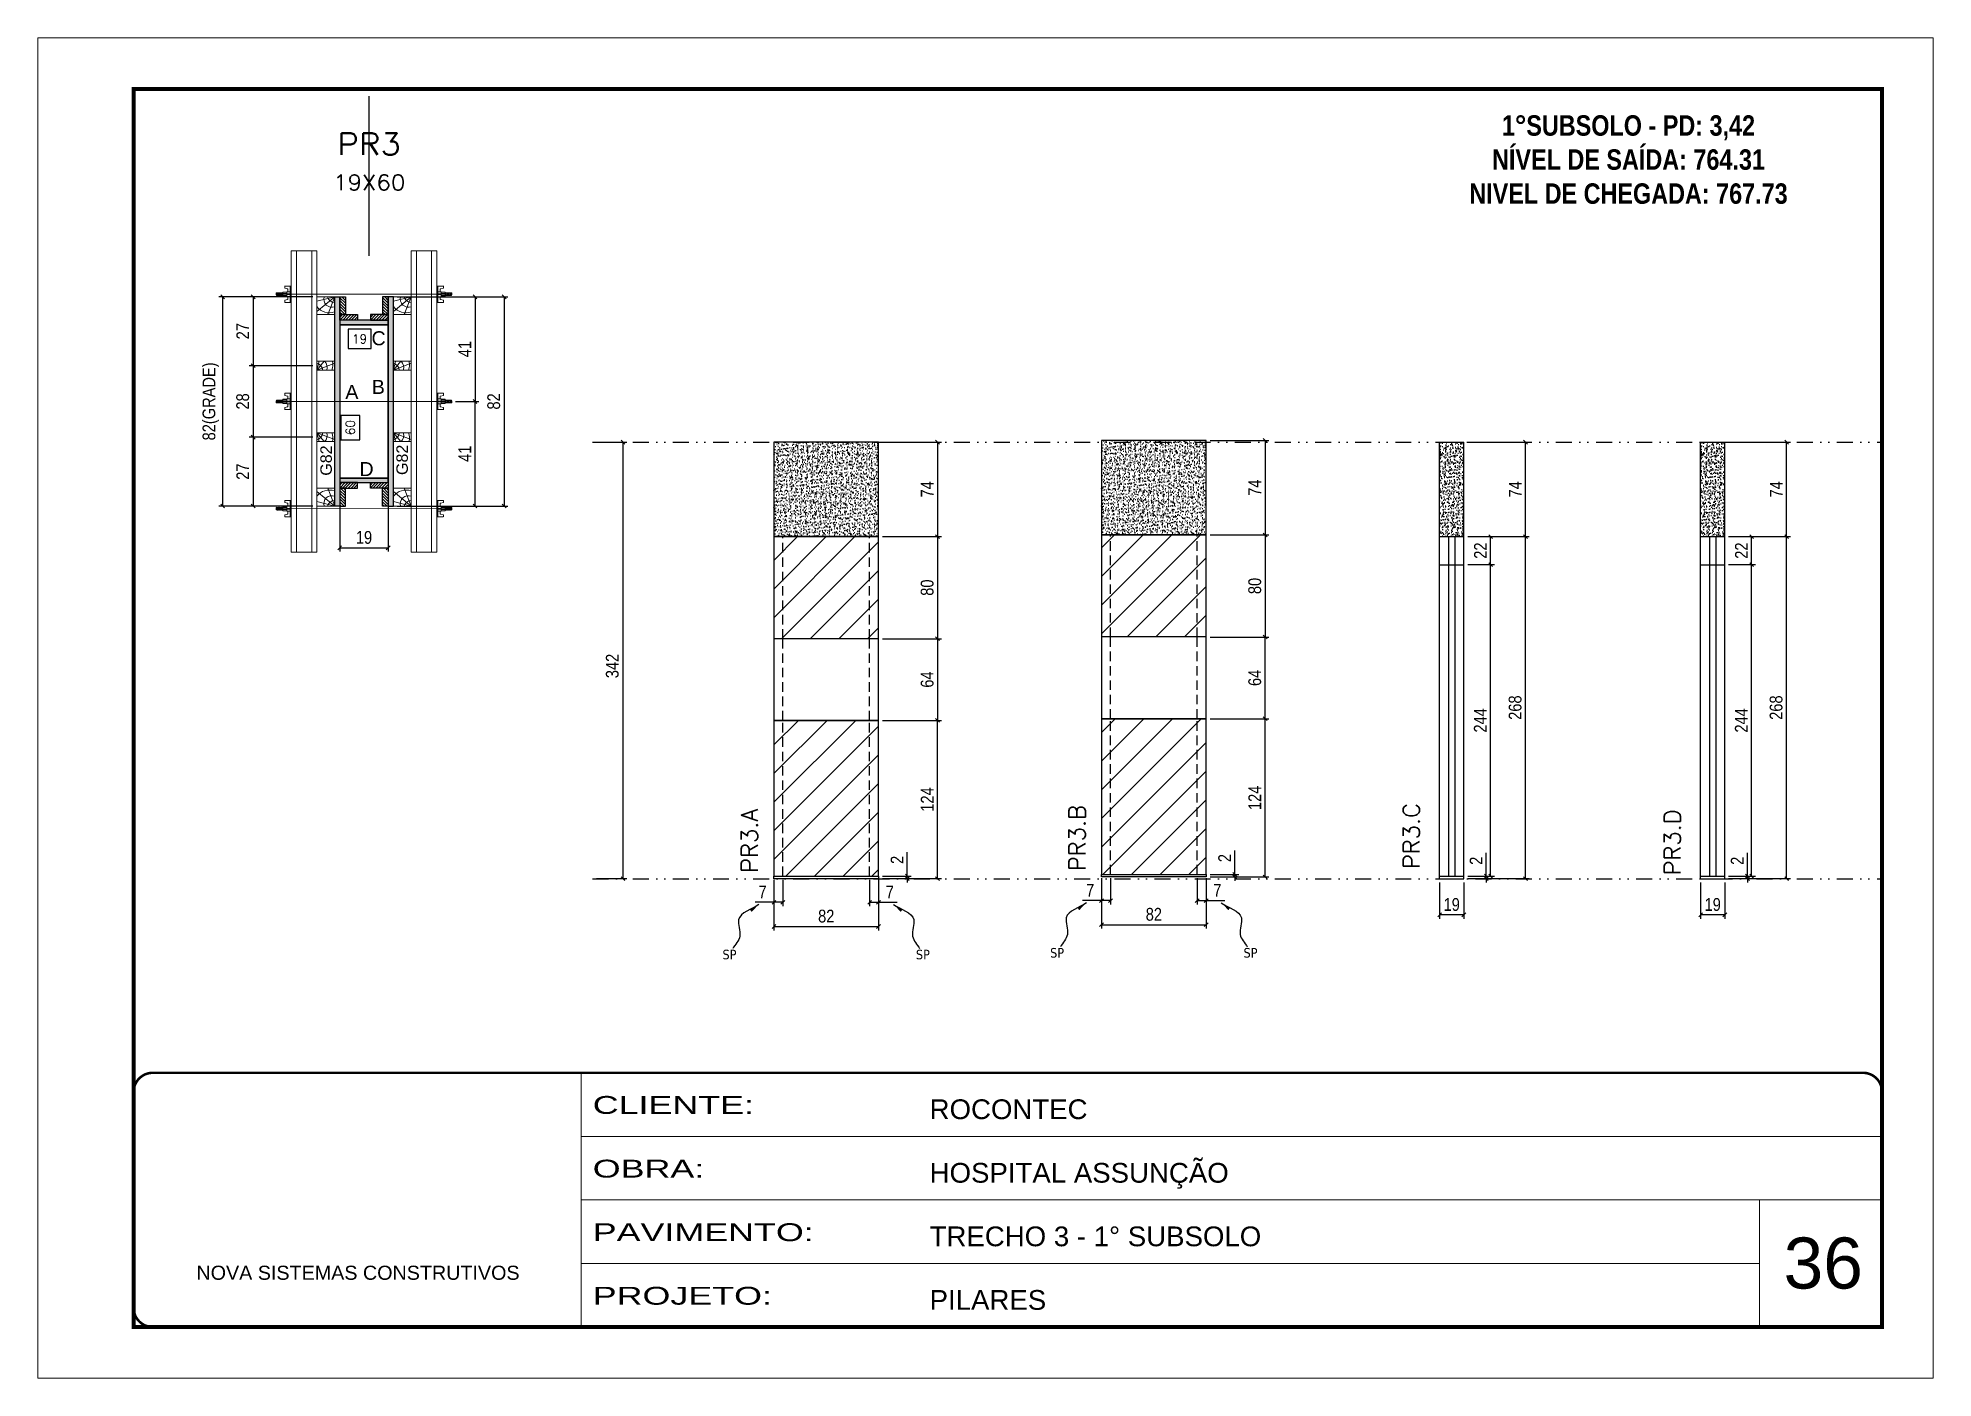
# Model space of a CAD drawing. Extents: x 2102 to 8383, y -13264 to 2718.
# Drawn here: x 6857 to 8342, y -7521 to -6471 of the extents above; entities that cross this region are included whole.
import ezdxf
from ezdxf.enums import TextEntityAlignment as Align

# ---------------------------------------------------------------- set-up
doc = ezdxf.new("R2010")
doc.units = 0
for name, pattern in [('CONTINUO', [0]), ('DASHED', [0.75, 0.5, -0.25]), ('DIVIDE2', [0.625, 0.25, -0.125, 0, -0.125, 0, -0.125]), ('HIDDEN', [0.375, 0.25, -0.125])]:
    doc.linetypes.add(name, pattern=pattern)
for name, color, linetype, lineweight in [('CARIMBO', 255, 'Continuous', 9), ('Folhas', 255, 'Continuous', 9), ('Hachura', 251, 'Continuous', 9), ('Madeira', 126, 'Continuous', 18), ('Perfil Metálico', 224, 'Continuous', 18), ('SARRAFO DE PRESSAO', 251, 'DASHED', 9), ('Texto Seção', 7, 'Continuous', 15)]:
    doc.layers.add(name, color=color, linetype=linetype, lineweight=lineweight)
for name, color, linetype in [('CHAPA', 1, 'Continuous'), ('COTA', 241, 'Continuous'), ('cotas', 4, 'Continuous'), ('MEIO_PONT', 93, 'Continuous'), ('NOMENCLATURA', 7, 'Continuous'), ('Nível', 160, 'Continuous'), ('Painéis', 200, 'Continuous'), ('SARR_2.2x7', 40, 'Continuous'), ('SARRAFO', 251, 'Continuous'), ('Sarrafo de Pressão', 42, 'HIDDEN'), ('texto', 7, 'Continuous'), ('Texto de Titulo', 7, 'Continuous'), ('Texto Qtd Sarr', 242, 'Continuous'), ('TEXTO_GERAL', 7, 'Continuous')]:
    doc.layers.add(name, color=color, linetype=linetype)
doc.styles.add('ARIAL', font='arial.ttf')
doc.styles.add('COTA TECNICA', font='techl___.ttf', dxfattribs={"height": 10})
doc.styles.add('COTA TECNICA 2X', font='techl___.ttf', dxfattribs={"height": 10})
doc.styles.add('COTA TECNICA-50', font='techl___.ttf', dxfattribs={"height": 10})
doc.styles.add('REGUA-120', font='ROMANS.shx', dxfattribs={"height": 15})
doc.styles.add('ROMANC', font='techb___.ttf', dxfattribs={"height": 2.5})
doc.styles.add('ROMANS', font='romans.shx')
doc.styles.add('SANSSERIF', font='sas_____.pfb')
doc.styles.get("Standard").update_dxf_attribs({"font": 'arial.ttf'})
doc.styles.add('Tecnologia', font='')
doc.styles.get('Tecnologia').set_extended_font_data('Forgotten Futurist')
doc.dimstyles.new('COTA PAINEL-50', dxfattribs={"dimtxt": 10, "dimasz": 3, "dimexe": 3, "dimexo": 3, "dimgap": 3, "dimtad": 1, "dimdec": 1, "dimzin": 12, "dimdsep": 46, "dimtxsty": 'COTA TECNICA-50', "dimblk1": 'OBLIQUE', "dimblk2": 'OBLIQUE', "dimsah": 1, "dimcen": 0.9, "dimclrd": 4, "dimclre": 4, "dimclrt": 240, "dimadec": 1, "dimazin": 3, "dimtfac": 1, "dimtdec": 1, "dimtmove": 0, "dimatfit": 3, "dimfxl": 1, "dimtolj": 1, "dimtzin": 12, "dimarcsym": 0})
doc.dimstyles.new('PAINEL', dxfattribs={"dimtxt": 10, "dimasz": 3, "dimexe": 3, "dimexo": 3, "dimgap": 3, "dimtad": 1, "dimdec": 1, "dimzin": 12, "dimdsep": 46, "dimtxsty": 'COTA TECNICA', "dimblk1": 'OBLIQUE', "dimblk2": 'OBLIQUE', "dimsah": 1, "dimcen": 0.9, "dimclrd": 4, "dimclre": 4, "dimclrt": 240, "dimadec": 1, "dimazin": 3, "dimtfac": 1, "dimtdec": 1, "dimtmove": 0, "dimatfit": 3, "dimfxl": 1, "dimtolj": 1, "dimtzin": 12, "dimarcsym": 0})
doc.dimstyles.new('SECAO PILAR', dxfattribs={"dimtxt": 10, "dimasz": 3, "dimexe": 3, "dimexo": 3, "dimgap": 3, "dimtad": 1, "dimdec": 1, "dimlfac": 0.5, "dimzin": 12, "dimdsep": 46, "dimtxsty": 'COTA TECNICA 2X', "dimblk1": 'OBLIQUE', "dimblk2": 'OBLIQUE', "dimsah": 1, "dimcen": 0.9, "dimclrd": 256, "dimclre": 256, "dimclrt": 256, "dimadec": 1, "dimazin": 3, "dimtfac": 1, "dimtdec": 1, "dimtmove": 0, "dimatfit": 3, "dimfxl": 1, "dimtolj": 1, "dimtzin": 12, "dimarcsym": 0})
doc.dimstyles.new('SECÇÃO 2', dxfattribs={"dimtxt": 7, "dimasz": 6, "dimexe": 0.18, "dimexo": 2, "dimgap": -4, "dimtad": 3, "dimdec": 1, "dimlfac": 0.5, "dimzin": 12, "dimdsep": 46, "dimtxsty": 'ROMANS', "dimblk": 'ARCHTICK', "dimcen": 0.09, "dimse1": 1, "dimse2": 1, "dimsd1": 1, "dimsd2": 1, "dimclrd": 180, "dimclre": 5, "dimclrt": 1, "dimadec": 0, "dimazin": 3, "dimtfac": 1, "dimtdec": 1, "dimtofl": 0, "dimtmove": 0, "dimatfit": 3, "dimldrblk": 'ARCHTICK', "dimfxl": 1, "dimtolj": 1, "dimtzin": 0, "dimarcsym": 0})
doc.dimstyles.get("Standard").update_dxf_attribs({"dimtxt": 0.18, "dimasz": 0.18, "dimexe": 0.18, "dimexo": 0.0625, "dimgap": 0.09, "dimtad": 0, "dimtih": 1, "dimtoh": 1, "dimdec": 4, "dimzin": 0, "dimdsep": 46, "dimtxsty": 'Standard', "dimcen": 0.09, "dimadec": 0, "dimazin": 0, "dimtfac": 1, "dimtdec": 4, "dimtofl": 0, "dimtmove": 0, "dimatfit": 3, "dimfxl": 1, "dimtolj": 1, "dimtzin": 0, "dimarcsym": 0})
pattern_1 = [(135, (-15797.5835, 2665.1317), (-1.12253202, -1.12253202), [])]
pattern_2 = [(135, (-15797.5835, 2450.1317), (-1.12253202, -1.12253202), [])]
pattern_3 = [(45, (-122163.716, -31409.027), (-11.2253202, 11.2253202), [])]
pattern_4 = [(45, (-122163.716, -31374.027), (-11.2253202, 11.2253202), [])]

msp = doc.modelspace()

# ---------------------------------------------------------------- texts
at = {"layer": 'CARIMBO', "style": 'ARIAL'}
msp.add_text('36', height=40, dxfattribs=at).set_placement((8225.14, -7450.85))
at = {"layer": 'NOMENCLATURA', "color": 2, "insert": (8103.61, -6504.94), "char_height": 16, "attachment_point": 2, "style": 'ROMANC'}
msp.add_mtext_dynamic_manual_height_columns('\\P1°SUBSOLO - PD: 3,42\\PNÍVEL DE SAÍDA: 764.31\\PNIVEL DE CHEGADA: 767.73', width=300.2766, gutter_width=1, heights=[0], dxfattribs=at)
at = {"layer": 'texto', "color": 0, "char_height": 7.5, "attachment_point": 5}
for insert in [(7399.17, -7189.21), (7550.73, -7189.21), (7655.89, -7187.85), (7807.44, -7187.85)]:
    msp.add_mtext('{\\fTahoma|b0|i0|c0|p34;\\C4;SP}', dxfattribs=dict(at, insert=insert))
at = {"layer": 'Texto Seção', "style": 'REGUA-120'}
for s, p in [('PR3.A', (7421.33, -7125.2)), ('PR3.B', (7678.05, -7123.84)), ('PR3.C', (7939.95, -7122.24)), ('PR3.D', (8144.49, -7127.19))]:
    msp.add_text(s, height=13, rotation=90, dxfattribs=at).set_placement(p)
at = {"layer": 'TEXTO_GERAL', "style": 'ARIAL'}
for s, p in [('C', (7124.24, -6706.32)), ('B', (7124, -6744.46)), ('A', (7103.28, -6748.37)), ('D', (7114.79, -6808.82))]:
    msp.add_text(s, height=11, dxfattribs=at).set_placement(p, align=Align.MIDDLE_CENTER)
at = {"layer": 'TEXTO_GERAL', "color": 0, "linetype": 'Continuous', "style": 'SANSSERIF'}
for p in [(7083.1, -6814.01), (7142.66, -6813.47)]:
    msp.add_text('G82', height=9, rotation=90, dxfattribs=at).set_placement(p, align=Align.MIDDLE_LEFT)

# ---------------------------------------------------------------- blocks, each defined once
blk = doc.blocks.new('9999999999')
at = {"color": 30, "linetype": 'CONTINUO'}
for p, q in [((98564.6, 34230.2), (98564.6, 34429.4)), ((98564.6, 34379.6), (99584, 34379.6)), ((98564.6, 34329.8), (99488, 34329.8)), ((99584, 34329.8), (99488, 34329.8)), ((99488, 34329.8), (99488, 34230.2)), ((98564.6, 34280), (99488, 34280))]:
    blk.add_line(p, q, dxfattribs=at)
at = {"color": 30, "linetype": 'CONTINUO', "const_width": 2}
blk.add_lwpolyline([(99584, 34230.2), (99584, 34414.4, 0.414214), (99569, 34429.4), (98229, 34429.4, 0.414214), (98214, 34414.4), (98214, 34245.2, 0.414214), (98229, 34230.2), (99584, 34230.2)], format="xyb", dxfattribs=at)
at = {"layer": 'Folhas'}
blk.add_lwpolyline([(98139, 34190.2), (99624, 34190.2), (99624, 35240.2), (98139, 35240.2)], close=True, dxfattribs=at)
at = {"layer": 'Folhas', "color": 30, "const_width": 3}
blk.add_lwpolyline([(98214, 34230.2), (99584, 34230.2), (99584, 35200.2), (98214, 35200.2)], close=True, dxfattribs=at)
at = {"color": 7, "linetype": 'Continuous', "ltscale": 5, "style": 'ARIAL'}
for s, height, p in [('ROCONTEC', 15.48, (98837.7, 34393.1)), ('HOSPITAL ASSUNÇÃO', 15.483, (98837.7, 34343.3)), ('TRECHO 3 - 1° SUBSOLO', 15.483, (98837.7, 34293.5)), ('NOVA SISTEMAS CONSTRUTIVOS', 11.059, (98263.2, 34267.2)), ('PILARES', 15.48, (98837.7, 34243.7))]:
    blk.add_text(s, height=height, dxfattribs=at).set_placement(p)
at = {"layer": 'Folhas', "color": 7, "style": 'Tecnologia', "width": 1.5}
for s, p in [('CLIENTE:', (98573.7, 34397.2)), ('OBRA:', (98573.7, 34347.3)), ('PAVIMENTO:', (98573.7, 34297.5)), ('PROJETO:', (98573.7, 34247.7))]:
    blk.add_text(s, height=14, dxfattribs=at).set_placement(p)
blk = doc.blocks.new('*D695')
at = {"layer": 'COTA', "color": 180, "lineweight": -2, "transparency": 16777216}
for p, q in [((7109.6, -6766.8), (7094.6, -6766.8)), ((7094.6, -6766.8), (7094.6, -6785.8)), ((7109.6, -6785.8), (7109.6, -6766.8)), ((7094.6, -6785.8), (7109.6, -6785.8))]:
    blk.add_line(p, q, dxfattribs=at)
at = {"layer": 'Defpoints', "color": 0, "transparency": 16777216}
for p in [(7093.8, -6695.8), (7093.8, -6815.8), (7113.6, -6815.8)]:
    blk.add_point(p, dxfattribs=at)
at = {"layer": 'COTA', "color": 1, "transparency": 16777216, "insert": (7102.1, -6776.3), "char_height": 7, "attachment_point": 5, "rotation": 90, "style": 'ROMANS'}
blk.add_mtext('\\A1;60', dxfattribs=at)
blk = doc.blocks.new('_ArchTick')
at = {"color": 0, "linetype": 'ByBlock', "const_width": 0.15}
blk.add_lwpolyline([(-0.5, -0.5), (0.5, 0.5)], dxfattribs=at)
blk = doc.blocks.new('_Oblique')
at = {"color": 0, "linetype": 'ByBlock', "lineweight": -2}
blk.add_line((-0.5, -0.5), (0.5, 0.5), dxfattribs=at)
blk = doc.blocks.new('*D696')
at = {"layer": 'COTA', "lineweight": -2, "transparency": 16777216}
for p, q in [((7138.8, -6673.8), (7225.6, -6673.8)), ((7222.6, -6673.8), (7222.6, -6837.8)), ((7138.8, -6837.8), (7225.6, -6837.8))]:
    blk.add_line(p, q, dxfattribs=at)
at = {"layer": 'Defpoints', "color": 0, "transparency": 16777216}
for p in [(7135.8, -6673.8), (7135.8, -6837.8), (7222.6, -6837.8)]:
    blk.add_point(p, dxfattribs=at)
at = {"layer": 'COTA', "lineweight": -2, "transparency": 16777216, "xscale": 3, "yscale": 3, "zscale": 3}
for p, rotation in [((7222.6, -6673.8), 90), ((7222.6, -6837.8), 270)]:
    blk.add_blockref('_Oblique', p, dxfattribs=dict(at, rotation=rotation))
at = {"layer": 'COTA', "transparency": 16777216, "insert": (7214.5, -6755.8), "char_height": 10, "attachment_point": 5, "rotation": 90, "style": 'COTA TECNICA 2X'}
blk.add_mtext('\\A1;82', dxfattribs=at)
blk = doc.blocks.new('*D697')
at = {"layer": 'COTA', "lineweight": -2, "transparency": 16777216}
for p, q in [((7172.8, -6673.8), (7202.8, -6673.8)), ((7199.8, -6673.8), (7199.8, -6755.8)), ((7184.6, -6755.8), (7202.8, -6755.8))]:
    blk.add_line(p, q, dxfattribs=at)
at = {"layer": 'Defpoints', "color": 0, "transparency": 16777216}
for p in [(7169.8, -6673.8), (7181.6, -6755.8), (7199.8, -6755.8)]:
    blk.add_point(p, dxfattribs=at)
at = {"layer": 'COTA', "lineweight": -2, "transparency": 16777216, "xscale": 3, "yscale": 3, "zscale": 3}
for p, rotation in [((7199.8, -6673.8), 90), ((7199.8, -6755.8), 270)]:
    blk.add_blockref('_Oblique', p, dxfattribs=dict(at, rotation=rotation))
at = {"layer": 'COTA', "transparency": 16777216, "insert": (7191.8, -6714.8), "char_height": 10, "attachment_point": 5, "rotation": 90, "style": 'COTA TECNICA 2X'}
blk.add_mtext('\\A1;41', dxfattribs=at)
blk = doc.blocks.new('*D698')
at = {"layer": 'COTA', "lineweight": -2, "transparency": 16777216}
for p, q in [((7184.6, -6755.8), (7202.8, -6755.8)), ((7199.8, -6837.8), (7199.8, -6755.8)), ((7172.8, -6837.8), (7202.8, -6837.8))]:
    blk.add_line(p, q, dxfattribs=at)
at = {"layer": 'Defpoints', "color": 0, "transparency": 16777216}
for p in [(7181.6, -6755.8), (7199.8, -6755.8), (7169.8, -6837.8)]:
    blk.add_point(p, dxfattribs=at)
at = {"layer": 'COTA', "lineweight": -2, "transparency": 16777216, "xscale": 3, "yscale": 3, "zscale": 3}
for p, rotation in [((7199.8, -6755.8), 90), ((7199.8, -6837.8), 270)]:
    blk.add_blockref('_Oblique', p, dxfattribs=dict(at, rotation=rotation))
at = {"layer": 'COTA', "transparency": 16777216, "insert": (7191.8, -6796.8), "char_height": 10, "attachment_point": 5, "rotation": 90, "style": 'COTA TECNICA 2X'}
blk.add_mtext('\\A1;41', dxfattribs=at)
blk = doc.blocks.new('*D699')
at = {"layer": 'COTA', "color": 180, "lineweight": -2, "transparency": 16777216}
for p, q in [((7118.3, -6699.3), (7100.3, -6699.3)), ((7100.3, -6699.3), (7100.3, -6714.3)), ((7118.3, -6714.3), (7118.3, -6699.3)), ((7100.3, -6714.3), (7118.3, -6714.3))]:
    blk.add_line(p, q, dxfattribs=at)
at = {"layer": 'Defpoints', "color": 0, "transparency": 16777216}
for p in [(7093.8, -6695.8), (7131.8, -6695.8), (7131.8, -6718.3)]:
    blk.add_point(p, dxfattribs=at)
at = {"layer": 'COTA', "color": 1, "transparency": 16777216, "insert": (7109.3, -6706.8), "char_height": 7, "attachment_point": 5, "style": 'ROMANS'}
blk.add_mtext('\\A1;19', dxfattribs=at)
blk = doc.blocks.new('titulo1')
at = {"layer": 'Defpoints', "color": 252, "linetype": 'HIDDEN', "ltscale": 2}
blk.add_line((0, 0), (0, 125), dxfattribs=at)
at = {"layer": 'Defpoints', "style": 'ROMANS', "oblique": 15}
blk.add_attdef('FOLHA', text='', height=10, dxfattribs=at).set_placement((0, 15.6), align=Align.MIDDLE_CENTER)
at = {"layer": 'Texto Qtd Sarr', "color": 3, "style": 'ROMANS', "oblique": 15}
for tag, height, p in [('TITULO', 17, (0, 71.4)), ('SEÇÃO', 12, (0, 41.5))]:
    blk.add_attdef(tag, text='', height=height, dxfattribs=at).set_placement(p, align=Align.MIDDLE_CENTER)
blk = doc.blocks.new('PONTALETE')
at = {"layer": 'Madeira'}
for q in [(2.71, 7), (7, 5.76), (7, 1.74)]:
    blk.add_line((0, 0), q, dxfattribs=at)
blk.add_lwpolyline([(0, 0), (7, 0), (7, 7), (0, 7)], close=True, dxfattribs=at)
for centre, radius, start, end in [((2.04, 0.06), 6.23, 37.28179, 109.09128), ((1.09, 0.9), 3.19, 343.60304, 109.98471), ((-0.21, -0.78), 3.09, 14.63219, 86.0383)]:
    blk.add_arc(centre, radius, start, end, dxfattribs=at)
blk = doc.blocks.new('*D700')
at = {"layer": 'COTA', "lineweight": -2, "transparency": 16777216}
for p, q in [((7072.8, -6673.8), (6999, -6673.8)), ((7002, -6673.8), (7002, -6837.8)), ((7072.8, -6837.8), (6999, -6837.8))]:
    blk.add_line(p, q, dxfattribs=at)
at = {"layer": 'Defpoints', "color": 0, "transparency": 16777216}
for p in [(7075.8, -6673.8), (7002, -6837.8), (7075.8, -6837.8)]:
    blk.add_point(p, dxfattribs=at)
at = {"layer": 'COTA', "lineweight": -2, "transparency": 16777216, "xscale": 3, "yscale": 3, "zscale": 3}
for p, rotation in [((7002, -6673.8), 90), ((7002, -6837.8), 270)]:
    blk.add_blockref('_Oblique', p, dxfattribs=dict(at, rotation=rotation))
at = {"layer": 'COTA', "transparency": 16777216, "insert": (6992.8, -6755.8), "char_height": 10, "attachment_point": 5, "rotation": 90, "style": 'COTA TECNICA 2X'}
blk.add_mtext('\\A1;82(GRADE)', dxfattribs=at)
blk = doc.blocks.new('MEIO PONTALETE')
at = {"layer": 'Madeira'}
for q in [(2.71, 7), (3.5, 2.88), (3.5, 0.87)]:
    blk.add_line((0, 0), q, dxfattribs=at)
blk.add_lwpolyline([(0, 0), (3.5, 0), (3.5, 7), (0, 7)], close=True, dxfattribs=at)
for centre, radius, start, end in [((2.04, 0.06), 6.23, 76.44987, 109.09128), ((1.09, 0.9), 3.19, 40.90626, 109.98471), ((-0.21, -0.78), 3.09, 14.63219, 86.0383)]:
    blk.add_arc(centre, radius, start, end, dxfattribs=at)
blk = doc.blocks.new('*D701')
at = {"layer": 'COTA', "lineweight": -2, "transparency": 16777216}
for p, q in [((7072.8, -6783.8), (7022.9, -6783.8)), ((7025.9, -6783.8), (7025.9, -6837.8)), ((7072.8, -6837.8), (7022.9, -6837.8))]:
    blk.add_line(p, q, dxfattribs=at)
at = {"layer": 'Defpoints', "color": 0, "transparency": 16777216}
for p in [(7075.8, -6783.8), (7025.9, -6837.8), (7075.8, -6837.8)]:
    blk.add_point(p, dxfattribs=at)
at = {"layer": 'COTA', "lineweight": -2, "transparency": 16777216, "xscale": 3, "yscale": 3, "zscale": 3}
for p, rotation in [((7025.9, -6783.8), 90), ((7025.9, -6837.8), 270)]:
    blk.add_blockref('_Oblique', p, dxfattribs=dict(at, rotation=rotation))
at = {"layer": 'COTA', "transparency": 16777216, "insert": (7017.8, -6810.8), "char_height": 10, "attachment_point": 5, "rotation": 90, "style": 'COTA TECNICA 2X'}
blk.add_mtext('\\A1;27', dxfattribs=at)
blk = doc.blocks.new('C')
at = {"layer": 'Hachura', "color": 0}
for p, q in [((0, 3.22), (0, -3.22)), ((0.45, 3.22), (0, 3.22)), ((0.46, 3.16), (0, 3.16)), ((0.46, 3.05), (0, 3.05)), ((0.46, 2.88), (0, 2.88)), ((0, 2.75), (0, -1.16)), ((0.46, 2.65), (0, 2.65)), ((0.46, 2.23), (0, 2.23)), ((0.46, 1.51), (0, 1.51)), ((0.39, 0.49), (0.17, 0.49)), ((0.45, -3.23), (0.45, 3.22)), ((0.45, 3.22), (2.58, 3.22)), ((1.74, 0.97), (0.45, 0.97)), ((1.45, 0.1), (0.45, 0.1)), ((1.35, 1.94), (1.35, 0.96)), ((2.58, 2.39), (1.47, 2.09)), ((1.74, -0.97), (1.74, 0.97)), ((1.74, 0.97), (1.74, 0.84)), ((1.74, 0.97), (1.74, 0.84)), ((1.74, 0.84), (3.35, 0.84)), ((3.35, 0.45), (1.74, 0.45)), ((2.58, 3.22), (2.58, 2.39)), ((3.32, 0.84), (3.32, -0.84)), ((3.35, 0.84), (3.35, -0.84)), ((3.68, 0.45), (3.35, 0.45)), ((3.84, -0.52), (3.35, 0.45)), ((3.35, 0.06), (3.67, -0.57)), ((3.68, 0.45), (4.16, -0.52)), ((3.72, 0.5), (4.25, -0.57)), ((4.37, -0.55), (3.83, 0.53)), ((4.15, 0.45), (3.93, 0.45)), ((4.42, -0.52), (3.93, 0.45)), ((4.15, 0.45), (4.26, 0.45)), ((4.26, 0.45), (4.74, -0.52)), ((4.3, 0.5), (4.83, -0.57)), ((4.95, -0.55), (4.41, 0.53)), ((4.51, 0.45), (4.84, 0.45)), ((5, -0.52), (4.51, 0.45)), ((4.84, 0.45), (5.32, -0.52)), ((4.88, 0.5), (5.41, -0.57)), ((5.53, -0.55), (4.99, 0.53)), ((5.58, -0.52), (5.09, 0.45)), ((5.42, 0.45), (5.09, 0.45)), ((5.58, -0.52), (5.09, 0.45)), ((5.42, 0.45), (5.74, -0.19)), ((5.46, 0.5), (5.74, -0.07)), ((5.74, 0.19), (5.57, 0.53)), ((5.74, 0.32), (5.68, 0.45)), ((5.68, 0.45), (5.74, 0.45)), ((5.74, 0.45), (5.9, 0.29)), ((5.74, 0.45), (5.74, -0.52)), ((5.9, -0.36), (5.9, 0.29)), ((0.45, 0), (0, 0)), ((0.46, -1.52), (0, -1.52)), ((0.46, -2.23), (0, -2.23)), ((0.46, -2.65), (0, -2.65)), ((0.46, -2.88), (0, -2.88)), ((0.46, -3.05), (0, -3.05)), ((0.46, -3.16), (0, -3.16)), ((0, -3.22), (2.57, -3.22)), ((0.08, -0.48), (0.29, -0.48)), ((0.29, -0.48), (0.4, -0.48)), ((0.45, 0), (0.45, -0.97)), ((0.45, -0.16), (1.45, -0.16)), ((0.45, -0.65), (0.45, -0.32)), ((0.45, -3.23), (0.45, -0.65)), ((0.45, -0.97), (1.74, -0.97)), ((1.35, -1.94), (1.35, -0.97)), ((2.58, -2.39), (1.47, -2.1)), ((3.35, -0.32), (1.74, -0.32)), ((3.35, -0.84), (1.74, -0.84)), ((2.58, -3.23), (2.58, -2.39)), ((3.35, -0.07), (3.58, -0.52)), ((3.35, -0.52), (3.58, -0.52)), ((3.84, -0.52), (4.16, -0.52)), ((4.42, -0.52), (4.74, -0.52)), ((4.63, -0.52), (4.74, -0.52)), ((5, -0.52), (5.32, -0.52)), ((5.58, -0.52), (5.74, -0.52)), ((5.74, -0.52), (5.9, -0.36)), ((5.74, -0.52), (5.74, -0.52))]:
    blk.add_line(p, q, dxfattribs=at)
for centre, radius, start, end in [((1.52, 1.94), 0.161, 104.74356, 180), ((1.44, -0.03), 0.129, 272.69497, 87.30503), ((3.81, 0.39), 0.143, 25.56881, 154.43119), ((4.39, 0.39), 0.143, 25.56881, 154.43119), ((4.97, 0.39), 0.143, 25.56881, 154.43119), ((5.55, 0.39), 0.143, 25.56881, 154.43119), ((0.17, -0.37), 0.174, 221.74404, 317.85924), ((1.52, -1.94), 0.161, 180, 255.25644), ((3.71, -0.4), 0.174, 222.14076, 318.25596), ((4.29, -0.4), 0.174, 222.14076, 318.25596), ((4.87, -0.4), 0.174, 222.14076, 318.25596), ((5.45, -0.4), 0.174, 222.14076, 318.25596), ((5.61, -0.4), 0.174, 317.85924, 318.25596)]:
    blk.add_arc(centre, radius, start, end, dxfattribs=at)
blk = doc.blocks.new('*D702')
at = {"layer": 'COTA', "lineweight": -2, "transparency": 16777216}
for p, q in [((7072.8, -6673.8), (7022.9, -6673.8)), ((7025.9, -6673.8), (7025.9, -6727.8)), ((7072.8, -6727.8), (7022.9, -6727.8))]:
    blk.add_line(p, q, dxfattribs=at)
at = {"layer": 'Defpoints', "color": 0, "transparency": 16777216}
for p in [(7075.8, -6673.8), (7025.9, -6727.8), (7075.8, -6727.8)]:
    blk.add_point(p, dxfattribs=at)
at = {"layer": 'COTA', "lineweight": -2, "transparency": 16777216, "xscale": 3, "yscale": 3, "zscale": 3}
for p, rotation in [((7025.9, -6673.8), 90), ((7025.9, -6727.8), 270)]:
    blk.add_blockref('_Oblique', p, dxfattribs=dict(at, rotation=rotation))
at = {"layer": 'COTA', "transparency": 16777216, "insert": (7017.8, -6700.8), "char_height": 10, "attachment_point": 5, "rotation": 90, "style": 'COTA TECNICA 2X'}
blk.add_mtext('\\A1;27', dxfattribs=at)
blk = doc.blocks.new('*D703')
at = {"layer": 'COTA', "lineweight": -2, "transparency": 16777216}
for p, q in [((7072.8, -6727.8), (7022.9, -6727.8)), ((7025.9, -6727.8), (7025.9, -6783.8)), ((7072.8, -6783.8), (7022.9, -6783.8))]:
    blk.add_line(p, q, dxfattribs=at)
at = {"layer": 'Defpoints', "color": 0, "transparency": 16777216}
for p in [(7075.8, -6727.8), (7025.9, -6783.8), (7075.8, -6783.8)]:
    blk.add_point(p, dxfattribs=at)
at = {"layer": 'COTA', "lineweight": -2, "transparency": 16777216, "xscale": 3, "yscale": 3, "zscale": 3}
for p, rotation in [((7025.9, -6727.8), 90), ((7025.9, -6783.8), 270)]:
    blk.add_blockref('_Oblique', p, dxfattribs=dict(at, rotation=rotation))
at = {"layer": 'COTA', "transparency": 16777216, "insert": (7017.8, -6755.8), "char_height": 10, "attachment_point": 5, "rotation": 90, "style": 'COTA TECNICA 2X'}
blk.add_mtext('\\A1;28', dxfattribs=at)
blk = doc.blocks.new('*D1357')
at = {"layer": 'COTA', "lineweight": -2, "transparency": 16777216}
for p, q in [((7093.8, -6822.4), (7093.8, -6873.5)), ((7131.8, -6822.4), (7131.8, -6873.5)), ((7093.8, -6870.5), (7131.8, -6870.5))]:
    blk.add_line(p, q, dxfattribs=at)
at = {"layer": 'Defpoints', "color": 0, "transparency": 16777216}
for p in [(7093.8, -6819.4), (7131.8, -6819.4), (7131.8, -6870.5)]:
    blk.add_point(p, dxfattribs=at)
at = {"layer": 'COTA', "lineweight": -2, "transparency": 16777216, "xscale": 3, "yscale": 3, "zscale": 3, "rotation": 180}
blk.add_blockref('_Oblique', (7093.8, -6870.5), dxfattribs=at)
at = {"layer": 'COTA', "lineweight": -2, "transparency": 16777216, "xscale": 3, "yscale": 3, "zscale": 3}
blk.add_blockref('_Oblique', (7131.8, -6870.5), dxfattribs=at)
at = {"layer": 'COTA', "transparency": 16777216, "insert": (7112.8, -6862.4), "char_height": 10, "attachment_point": 5, "style": 'COTA TECNICA 2X'}
blk.add_mtext('\\A1;19', dxfattribs=at)
blk = doc.blocks.new('*D1358')
at = {"layer": 'cotas', "color": 4, "linetype": 'ByBlock', "lineweight": -2, "transparency": 16777216}
for p, q in [((7294.9, -6787.7), (7318.7, -6787.7)), ((7315.7, -6787.7), (7315.7, -7129.7)), ((7294.9, -7129.7), (7318.7, -7129.7))]:
    blk.add_line(p, q, dxfattribs=at)
at = {"layer": 'Defpoints', "color": 0, "linetype": 'ByBlock', "transparency": 16777216}
for p in [(7291.9, -6787.7), (7291.9, -7129.7), (7315.7, -7129.7)]:
    blk.add_point(p, dxfattribs=at)
at = {"layer": 'cotas', "color": 4, "linetype": 'ByBlock', "lineweight": -2, "transparency": 16777216, "xscale": 3, "yscale": 3, "zscale": 3}
for p, rotation in [((7315.7, -6787.7), 90), ((7315.7, -7129.7), 270)]:
    blk.add_blockref('_Oblique', p, dxfattribs=dict(at, rotation=rotation))
at = {"layer": 'cotas', "color": 240, "linetype": 'ByBlock', "transparency": 16777216, "insert": (7307.4, -6963.1), "char_height": 10, "attachment_point": 5, "rotation": 90, "style": 'COTA TECNICA'}
blk.add_mtext('\\A1;342', dxfattribs=at)
blk = doc.blocks.new('*D1359')
at = {"layer": 'COTA', "color": 4, "linetype": 'ByBlock', "lineweight": -2, "transparency": 16777216}
for p, q in [((7977.6, -6861.7), (7998.6, -6861.7)), ((7995.6, -6883.7), (7995.6, -6861.7)), ((7977.6, -6883.7), (7998.6, -6883.7))]:
    blk.add_line(p, q, dxfattribs=at)
at = {"layer": 'Defpoints', "color": 0, "linetype": 'ByBlock', "transparency": 16777216}
for p in [(7974.6, -6861.7), (7995.6, -6861.7), (7974.6, -6883.7)]:
    blk.add_point(p, dxfattribs=at)
at = {"layer": 'COTA', "color": 4, "linetype": 'ByBlock', "lineweight": -2, "transparency": 16777216, "xscale": 3, "yscale": 3, "zscale": 3}
for p, rotation in [((7995.6, -6861.7), 90), ((7995.6, -6883.7), 270)]:
    blk.add_blockref('_Oblique', p, dxfattribs=dict(at, rotation=rotation))
at = {"layer": 'COTA', "color": 240, "linetype": 'ByBlock', "transparency": 16777216, "insert": (7987.6, -6872.7), "char_height": 10, "attachment_point": 5, "rotation": 90, "style": 'COTA TECNICA'}
blk.add_mtext('\\A1;22', dxfattribs=at)
blk = doc.blocks.new('*D1360')
at = {"layer": 'COTA', "color": 4, "linetype": 'ByBlock', "lineweight": -2, "transparency": 16777216}
for p, q in [((7977.6, -6787.7), (8025.9, -6787.7)), ((8022.9, -6861.7), (8022.9, -6787.7)), ((7977.6, -6861.7), (8025.9, -6861.7))]:
    blk.add_line(p, q, dxfattribs=at)
at = {"layer": 'Defpoints', "color": 0, "linetype": 'ByBlock', "transparency": 16777216}
for p in [(7974.6, -6787.7), (8022.9, -6787.7), (7974.6, -6861.7)]:
    blk.add_point(p, dxfattribs=at)
at = {"layer": 'COTA', "color": 4, "linetype": 'ByBlock', "lineweight": -2, "transparency": 16777216, "xscale": 3, "yscale": 3, "zscale": 3}
for p, rotation in [((8022.9, -6787.7), 90), ((8022.9, -6861.7), 270)]:
    blk.add_blockref('_Oblique', p, dxfattribs=dict(at, rotation=rotation))
at = {"layer": 'COTA', "color": 240, "linetype": 'ByBlock', "transparency": 16777216, "insert": (8014.9, -6824.7), "char_height": 10, "attachment_point": 5, "rotation": 90, "style": 'COTA TECNICA'}
blk.add_mtext('\\A1;74', dxfattribs=at)
blk = doc.blocks.new('*D1361')
at = {"layer": 'COTA', "color": 4, "linetype": 'ByBlock', "lineweight": -2, "transparency": 16777216}
for p, q in [((7977.6, -6861.7), (8025.9, -6861.7)), ((8022.9, -7129.7), (8022.9, -6861.7)), ((7977.6, -7129.7), (8025.9, -7129.7))]:
    blk.add_line(p, q, dxfattribs=at)
at = {"layer": 'Defpoints', "color": 0, "linetype": 'ByBlock', "transparency": 16777216}
for p in [(7974.6, -6861.7), (8022.9, -6861.7), (7974.6, -7129.7)]:
    blk.add_point(p, dxfattribs=at)
at = {"layer": 'COTA', "color": 4, "linetype": 'ByBlock', "lineweight": -2, "transparency": 16777216, "xscale": 3, "yscale": 3, "zscale": 3}
for p, rotation in [((8022.9, -6861.7), 90), ((8022.9, -7129.7), 270)]:
    blk.add_blockref('_Oblique', p, dxfattribs=dict(at, rotation=rotation))
at = {"layer": 'COTA', "color": 240, "linetype": 'ByBlock', "transparency": 16777216, "insert": (8014.8, -6995.7), "char_height": 10, "attachment_point": 5, "rotation": 90, "style": 'COTA TECNICA'}
blk.add_mtext('\\A1;268', dxfattribs=at)
blk = doc.blocks.new('*D1362')
at = {"layer": 'COTA', "color": 4, "linetype": 'ByBlock', "lineweight": -2, "transparency": 16777216}
for p, q in [((7955.6, -7132.7), (7955.6, -7161.1)), ((7974.6, -7132.7), (7974.6, -7161.1)), ((7974.6, -7158.1), (7955.6, -7158.1))]:
    blk.add_line(p, q, dxfattribs=at)
at = {"layer": 'Defpoints', "color": 0, "linetype": 'ByBlock', "transparency": 16777216}
for p in [(7955.6, -7129.7), (7974.6, -7129.7), (7955.6, -7158.1)]:
    blk.add_point(p, dxfattribs=at)
at = {"layer": 'COTA', "color": 4, "linetype": 'ByBlock', "lineweight": -2, "transparency": 16777216, "xscale": 3, "yscale": 3, "zscale": 3, "rotation": 180}
blk.add_blockref('_Oblique', (7955.6, -7158.1), dxfattribs=at)
at = {"layer": 'COTA', "color": 4, "linetype": 'ByBlock', "lineweight": -2, "transparency": 16777216, "xscale": 3, "yscale": 3, "zscale": 3}
blk.add_blockref('_Oblique', (7974.6, -7158.1), dxfattribs=at)
at = {"layer": 'COTA', "color": 240, "linetype": 'ByBlock', "transparency": 16777216, "insert": (7965.1, -7150), "char_height": 10, "attachment_point": 5, "style": 'COTA TECNICA'}
blk.add_mtext('\\A1;19', dxfattribs=at)
blk = doc.blocks.new('*D704')
at = {"layer": 'COTA', "color": 4, "lineweight": -2, "transparency": 16777216}
for p, q in [((7434, -7130.7), (7434, -7170.2)), ((7516, -7130.7), (7516, -7170.2)), ((7434, -7167.2), (7516, -7167.2))]:
    blk.add_line(p, q, dxfattribs=at)
at = {"layer": 'Defpoints', "color": 0, "transparency": 16777216}
for p in [(7434, -7127.7), (7516, -7127.7), (7516, -7167.2)]:
    blk.add_point(p, dxfattribs=at)
at = {"layer": 'COTA', "color": 4, "lineweight": -2, "transparency": 16777216, "xscale": 3, "yscale": 3, "zscale": 3, "rotation": 180}
blk.add_blockref('_Oblique', (7434, -7167.2), dxfattribs=at)
at = {"layer": 'COTA', "color": 4, "lineweight": -2, "transparency": 16777216, "xscale": 3, "yscale": 3, "zscale": 3}
blk.add_blockref('_Oblique', (7516, -7167.2), dxfattribs=at)
at = {"layer": 'COTA', "color": 240, "transparency": 16777216, "insert": (7475, -7159.1), "char_height": 10, "attachment_point": 5, "style": 'COTA TECNICA'}
blk.add_mtext('\\A1;82', dxfattribs=at)
blk = doc.blocks.new('*D705')
at = {"layer": 'COTA', "color": 4, "lineweight": -2, "transparency": 16777216}
for p, q in [((7434, -7132.7), (7434, -7151.2)), ((7441, -7130.7), (7441, -7151.2)), ((7434, -7148.2), (7419.2, -7148.2)), ((7441, -7148.2), (7434, -7148.2))]:
    blk.add_line(p, q, dxfattribs=at)
at = {"layer": 'Defpoints', "color": 0, "transparency": 16777216}
for p in [(7441, -7127.7), (7434, -7129.7), (7434, -7148.2)]:
    blk.add_point(p, dxfattribs=at)
at = {"layer": 'COTA', "color": 4, "lineweight": -2, "transparency": 16777216, "xscale": 3, "yscale": 3, "zscale": 3, "rotation": 180}
blk.add_blockref('_Oblique', (7434, -7148.2), dxfattribs=at)
at = {"layer": 'COTA', "color": 4, "lineweight": -2, "transparency": 16777216, "xscale": 3, "yscale": 3, "zscale": 3}
blk.add_blockref('_Oblique', (7441, -7148.2), dxfattribs=at)
at = {"layer": 'COTA', "color": 240, "transparency": 16777216, "insert": (7425.1, -7140.2), "char_height": 10, "attachment_point": 5, "style": 'COTA TECNICA-50'}
blk.add_mtext('\\A1;7', dxfattribs=at)
blk = doc.blocks.new('*D706')
at = {"layer": 'COTA', "color": 4, "lineweight": -2, "transparency": 16777216}
for p, q in [((7509, -7130.7), (7509, -7151.2)), ((7516, -7132.7), (7516, -7151.2)), ((7509, -7148.2), (7516, -7148.2)), ((7516, -7148.2), (7530.7, -7148.2))]:
    blk.add_line(p, q, dxfattribs=at)
at = {"layer": 'Defpoints', "color": 0, "transparency": 16777216}
for p in [(7509, -7127.7), (7516, -7129.7), (7516, -7148.2)]:
    blk.add_point(p, dxfattribs=at)
at = {"layer": 'COTA', "color": 4, "lineweight": -2, "transparency": 16777216, "xscale": 3, "yscale": 3, "zscale": 3, "rotation": 180}
blk.add_blockref('_Oblique', (7509, -7148.2), dxfattribs=at)
at = {"layer": 'COTA', "color": 4, "lineweight": -2, "transparency": 16777216, "xscale": 3, "yscale": 3, "zscale": 3}
blk.add_blockref('_Oblique', (7516, -7148.2), dxfattribs=at)
at = {"layer": 'COTA', "color": 240, "transparency": 16777216, "insert": (7524.8, -7140.2), "char_height": 10, "attachment_point": 5, "style": 'COTA TECNICA-50'}
blk.add_mtext('\\A1;7', dxfattribs=at)
blk = doc.blocks.new('*D707')
at = {"layer": 'COTA', "color": 4, "lineweight": -2, "transparency": 16777216}
for p, q in [((7519, -7005.7), (7565.2, -7005.7)), ((7562.2, -7129.7), (7562.2, -7005.7)), ((7519, -7129.7), (7565.2, -7129.7))]:
    blk.add_line(p, q, dxfattribs=at)
at = {"layer": 'Defpoints', "color": 0, "transparency": 16777216}
for p in [(7516, -7005.7), (7562.2, -7005.7), (7516, -7129.7)]:
    blk.add_point(p, dxfattribs=at)
at = {"layer": 'COTA', "color": 4, "lineweight": -2, "transparency": 16777216, "xscale": 3, "yscale": 3, "zscale": 3}
for p, rotation in [((7562.2, -7005.7), 90), ((7562.2, -7129.7), 270)]:
    blk.add_blockref('_Oblique', p, dxfattribs=dict(at, rotation=rotation))
at = {"layer": 'COTA', "color": 240, "transparency": 16777216, "insert": (7554.1, -7067.7), "char_height": 10, "attachment_point": 5, "rotation": 90, "style": 'COTA TECNICA-50'}
blk.add_mtext('\\A1;124', dxfattribs=at)
blk = doc.blocks.new('*D708')
at = {"layer": 'COTA', "color": 4, "lineweight": -2, "transparency": 16777216}
for p, q in [((7538.5, -7127.7), (7538.5, -7108.9)), ((7519, -7127.7), (7541.5, -7127.7)), ((7538.5, -7129.7), (7538.5, -7127.7)), ((7519, -7129.7), (7541.5, -7129.7)), ((7538.5, -7129.7), (7538.5, -7132.7))]:
    blk.add_line(p, q, dxfattribs=at)
at = {"layer": 'Defpoints', "color": 0, "transparency": 16777216}
for p in [(7516, -7127.7), (7516, -7129.7), (7538.5, -7129.7)]:
    blk.add_point(p, dxfattribs=at)
at = {"layer": 'COTA', "color": 4, "lineweight": -2, "transparency": 16777216, "xscale": 3, "yscale": 3, "zscale": 3}
for p, rotation in [((7538.5, -7127.7), 270), ((7538.5, -7129.7), 90)]:
    blk.add_blockref('_Oblique', p, dxfattribs=dict(at, rotation=rotation))
at = {"layer": 'COTA', "color": 240, "transparency": 16777216, "insert": (7530.5, -7115), "char_height": 10, "attachment_point": 5, "rotation": 90, "style": 'COTA TECNICA-50'}
blk.add_mtext('\\A1;2', dxfattribs=at)
blk = doc.blocks.new('*D709')
at = {"layer": 'COTA', "color": 4, "linetype": 'ByBlock', "lineweight": -2, "transparency": 16777216}
for p, q in [((7519, -6861.7), (7565.2, -6861.7)), ((7562.2, -6861.7), (7562.2, -6941.7)), ((7519, -6941.7), (7565.2, -6941.7))]:
    blk.add_line(p, q, dxfattribs=at)
at = {"layer": 'Defpoints', "color": 0, "linetype": 'ByBlock', "transparency": 16777216}
for p in [(7516, -6861.7), (7516, -6941.7), (7562.2, -6941.7)]:
    blk.add_point(p, dxfattribs=at)
at = {"layer": 'COTA', "color": 4, "linetype": 'ByBlock', "lineweight": -2, "transparency": 16777216, "xscale": 3, "yscale": 3, "zscale": 3}
for p, rotation in [((7562.2, -6861.7), 90), ((7562.2, -6941.7), 270)]:
    blk.add_blockref('_Oblique', p, dxfattribs=dict(at, rotation=rotation))
at = {"layer": 'COTA', "color": 240, "linetype": 'ByBlock', "transparency": 16777216, "insert": (7554.1, -6901.7), "char_height": 10, "attachment_point": 5, "rotation": 90, "style": 'COTA TECNICA'}
blk.add_mtext('\\A1;80', dxfattribs=at)
blk = doc.blocks.new('*D1363')
at = {"layer": 'COTA', "color": 4, "linetype": 'ByBlock', "lineweight": -2, "transparency": 16777216}
for p, q in [((7519, -6787.7), (7565.2, -6787.7)), ((7562.2, -6787.7), (7562.2, -6861.7)), ((7519, -6861.7), (7565.2, -6861.7))]:
    blk.add_line(p, q, dxfattribs=at)
at = {"layer": 'Defpoints', "color": 0, "linetype": 'ByBlock', "transparency": 16777216}
for p in [(7516, -6787.7), (7516, -6861.7), (7562.2, -6861.7)]:
    blk.add_point(p, dxfattribs=at)
at = {"layer": 'COTA', "color": 4, "linetype": 'ByBlock', "lineweight": -2, "transparency": 16777216, "xscale": 3, "yscale": 3, "zscale": 3}
for p, rotation in [((7562.2, -6787.7), 90), ((7562.2, -6861.7), 270)]:
    blk.add_blockref('_Oblique', p, dxfattribs=dict(at, rotation=rotation))
at = {"layer": 'COTA', "color": 240, "linetype": 'ByBlock', "transparency": 16777216, "insert": (7554.1, -6824.7), "char_height": 10, "attachment_point": 5, "rotation": 90, "style": 'COTA TECNICA'}
blk.add_mtext('\\A1;74', dxfattribs=at)
blk = doc.blocks.new('*D710')
at = {"layer": 'COTA', "color": 4, "lineweight": -2, "transparency": 16777216}
for p, q in [((7690.7, -7129.4), (7690.7, -7168.8)), ((7772.7, -7129.4), (7772.7, -7168.8)), ((7690.7, -7165.8), (7772.7, -7165.8))]:
    blk.add_line(p, q, dxfattribs=at)
at = {"layer": 'Defpoints', "color": 0, "transparency": 16777216}
for p in [(7690.7, -7126.4), (7772.7, -7126.4), (7772.7, -7165.8)]:
    blk.add_point(p, dxfattribs=at)
at = {"layer": 'COTA', "color": 4, "lineweight": -2, "transparency": 16777216, "xscale": 3, "yscale": 3, "zscale": 3, "rotation": 180}
blk.add_blockref('_Oblique', (7690.7, -7165.8), dxfattribs=at)
at = {"layer": 'COTA', "color": 4, "lineweight": -2, "transparency": 16777216, "xscale": 3, "yscale": 3, "zscale": 3}
blk.add_blockref('_Oblique', (7772.7, -7165.8), dxfattribs=at)
at = {"layer": 'COTA', "color": 240, "transparency": 16777216, "insert": (7731.7, -7157.7), "char_height": 10, "attachment_point": 5, "style": 'COTA TECNICA'}
blk.add_mtext('\\A1;82', dxfattribs=at)
blk = doc.blocks.new('*D711')
at = {"layer": 'COTA', "color": 4, "lineweight": -2, "transparency": 16777216}
for p, q in [((7690.7, -7131.4), (7690.7, -7149.9)), ((7697.7, -7129.4), (7697.7, -7149.9)), ((7690.7, -7146.9), (7675.9, -7146.9)), ((7697.7, -7146.9), (7690.7, -7146.9))]:
    blk.add_line(p, q, dxfattribs=at)
at = {"layer": 'Defpoints', "color": 0, "transparency": 16777216}
for p in [(7697.7, -7126.4), (7690.7, -7128.4), (7690.7, -7146.9)]:
    blk.add_point(p, dxfattribs=at)
at = {"layer": 'COTA', "color": 4, "lineweight": -2, "transparency": 16777216, "xscale": 3, "yscale": 3, "zscale": 3, "rotation": 180}
blk.add_blockref('_Oblique', (7690.7, -7146.9), dxfattribs=at)
at = {"layer": 'COTA', "color": 4, "lineweight": -2, "transparency": 16777216, "xscale": 3, "yscale": 3, "zscale": 3}
blk.add_blockref('_Oblique', (7697.7, -7146.9), dxfattribs=at)
at = {"layer": 'COTA', "color": 240, "transparency": 16777216, "insert": (7681.8, -7138.8), "char_height": 10, "attachment_point": 5, "style": 'COTA TECNICA-50'}
blk.add_mtext('\\A1;7', dxfattribs=at)
blk = doc.blocks.new('*D712')
at = {"layer": 'COTA', "color": 4, "lineweight": -2, "transparency": 16777216}
for p, q in [((7765.7, -7129.4), (7765.7, -7149.9)), ((7772.7, -7131.4), (7772.7, -7149.9)), ((7765.7, -7146.9), (7772.7, -7146.9)), ((7772.7, -7146.9), (7787.4, -7146.9))]:
    blk.add_line(p, q, dxfattribs=at)
at = {"layer": 'Defpoints', "color": 0, "transparency": 16777216}
for p in [(7765.7, -7126.4), (7772.7, -7128.4), (7772.7, -7146.9)]:
    blk.add_point(p, dxfattribs=at)
at = {"layer": 'COTA', "color": 4, "lineweight": -2, "transparency": 16777216, "xscale": 3, "yscale": 3, "zscale": 3, "rotation": 180}
blk.add_blockref('_Oblique', (7765.7, -7146.9), dxfattribs=at)
at = {"layer": 'COTA', "color": 4, "lineweight": -2, "transparency": 16777216, "xscale": 3, "yscale": 3, "zscale": 3}
blk.add_blockref('_Oblique', (7772.7, -7146.9), dxfattribs=at)
at = {"layer": 'COTA', "color": 240, "transparency": 16777216, "insert": (7781.5, -7138.8), "char_height": 10, "attachment_point": 5, "style": 'COTA TECNICA-50'}
blk.add_mtext('\\A1;7', dxfattribs=at)
blk = doc.blocks.new('*D713')
at = {"layer": 'COTA', "color": 4, "lineweight": -2, "transparency": 16777216}
for p, q in [((7775.7, -7004.4), (7821.9, -7004.4)), ((7818.9, -7128.4), (7818.9, -7004.4)), ((7775.7, -7128.4), (7821.9, -7128.4))]:
    blk.add_line(p, q, dxfattribs=at)
at = {"layer": 'Defpoints', "color": 0, "transparency": 16777216}
for p in [(7772.7, -7004.4), (7818.9, -7004.4), (7772.7, -7128.4)]:
    blk.add_point(p, dxfattribs=at)
at = {"layer": 'COTA', "color": 4, "lineweight": -2, "transparency": 16777216, "xscale": 3, "yscale": 3, "zscale": 3}
for p, rotation in [((7818.9, -7004.4), 90), ((7818.9, -7128.4), 270)]:
    blk.add_blockref('_Oblique', p, dxfattribs=dict(at, rotation=rotation))
at = {"layer": 'COTA', "color": 240, "transparency": 16777216, "insert": (7810.8, -7066.4), "char_height": 10, "attachment_point": 5, "rotation": 90, "style": 'COTA TECNICA-50'}
blk.add_mtext('\\A1;124', dxfattribs=at)
blk = doc.blocks.new('*D714')
at = {"layer": 'COTA', "color": 4, "lineweight": -2, "transparency": 16777216}
for p, q in [((7795.2, -7126.4), (7795.2, -7107.6)), ((7775.7, -7126.4), (7798.2, -7126.4)), ((7795.2, -7128.4), (7795.2, -7126.4)), ((7775.7, -7128.4), (7798.2, -7128.4)), ((7795.2, -7128.4), (7795.2, -7131.4))]:
    blk.add_line(p, q, dxfattribs=at)
at = {"layer": 'Defpoints', "color": 0, "transparency": 16777216}
for p in [(7772.7, -7126.4), (7772.7, -7128.4), (7795.2, -7128.4)]:
    blk.add_point(p, dxfattribs=at)
at = {"layer": 'COTA', "color": 4, "lineweight": -2, "transparency": 16777216, "xscale": 3, "yscale": 3, "zscale": 3}
for p, rotation in [((7795.2, -7126.4), 270), ((7795.2, -7128.4), 90)]:
    blk.add_blockref('_Oblique', p, dxfattribs=dict(at, rotation=rotation))
at = {"layer": 'COTA', "color": 240, "transparency": 16777216, "insert": (7787.2, -7113.6), "char_height": 10, "attachment_point": 5, "rotation": 90, "style": 'COTA TECNICA-50'}
blk.add_mtext('\\A1;2', dxfattribs=at)
blk = doc.blocks.new('*D715')
at = {"layer": 'COTA', "color": 4, "linetype": 'ByBlock', "lineweight": -2, "transparency": 16777216}
for p, q in [((7775.7, -6860.4), (7821.9, -6860.4)), ((7818.9, -6860.4), (7818.9, -6940.4)), ((7775.7, -6940.4), (7821.9, -6940.4))]:
    blk.add_line(p, q, dxfattribs=at)
at = {"layer": 'Defpoints', "color": 0, "linetype": 'ByBlock', "transparency": 16777216}
for p in [(7772.7, -6860.4), (7772.7, -6940.4), (7818.9, -6940.4)]:
    blk.add_point(p, dxfattribs=at)
at = {"layer": 'COTA', "color": 4, "linetype": 'ByBlock', "lineweight": -2, "transparency": 16777216, "xscale": 3, "yscale": 3, "zscale": 3}
for p, rotation in [((7818.9, -6860.4), 90), ((7818.9, -6940.4), 270)]:
    blk.add_blockref('_Oblique', p, dxfattribs=dict(at, rotation=rotation))
at = {"layer": 'COTA', "color": 240, "linetype": 'ByBlock', "transparency": 16777216, "insert": (7810.8, -6900.4), "char_height": 10, "attachment_point": 5, "rotation": 90, "style": 'COTA TECNICA'}
blk.add_mtext('\\A1;80', dxfattribs=at)
blk = doc.blocks.new('*D1364')
at = {"layer": 'COTA', "color": 4, "linetype": 'ByBlock', "lineweight": -2, "transparency": 16777216}
for p, q in [((7775.7, -6786.4), (7821.9, -6786.4)), ((7818.9, -6786.4), (7818.9, -6860.4)), ((7775.7, -6860.4), (7821.9, -6860.4))]:
    blk.add_line(p, q, dxfattribs=at)
at = {"layer": 'Defpoints', "color": 0, "linetype": 'ByBlock', "transparency": 16777216}
for p in [(7772.7, -6786.4), (7772.7, -6860.4), (7818.9, -6860.4)]:
    blk.add_point(p, dxfattribs=at)
at = {"layer": 'COTA', "color": 4, "linetype": 'ByBlock', "lineweight": -2, "transparency": 16777216, "xscale": 3, "yscale": 3, "zscale": 3}
for p, rotation in [((7818.9, -6786.4), 90), ((7818.9, -6860.4), 270)]:
    blk.add_blockref('_Oblique', p, dxfattribs=dict(at, rotation=rotation))
at = {"layer": 'COTA', "color": 240, "linetype": 'ByBlock', "transparency": 16777216, "insert": (7810.8, -6823.4), "char_height": 10, "attachment_point": 5, "rotation": 90, "style": 'COTA TECNICA'}
blk.add_mtext('\\A1;74', dxfattribs=at)
blk = doc.blocks.new('*D1365')
at = {"layer": 'COTA', "color": 4, "linetype": 'ByBlock', "lineweight": -2, "transparency": 16777216}
for p, q in [((7992.2, -7127.7), (7992.2, -7109.6)), ((7977.6, -7127.7), (7995.2, -7127.7)), ((7992.2, -7129.7), (7992.2, -7127.7)), ((7977.6, -7129.7), (7995.2, -7129.7)), ((7992.2, -7129.7), (7992.2, -7132.7))]:
    blk.add_line(p, q, dxfattribs=at)
at = {"layer": 'Defpoints', "color": 0, "linetype": 'ByBlock', "transparency": 16777216}
for p in [(7974.6, -7127.7), (7992.2, -7127.7), (7974.6, -7129.7)]:
    blk.add_point(p, dxfattribs=at)
at = {"layer": 'COTA', "color": 4, "linetype": 'ByBlock', "lineweight": -2, "transparency": 16777216, "xscale": 3, "yscale": 3, "zscale": 3}
for p, rotation in [((7992.2, -7127.7), 270), ((7992.2, -7129.7), 90)]:
    blk.add_blockref('_Oblique', p, dxfattribs=dict(at, rotation=rotation))
at = {"layer": 'COTA', "color": 240, "linetype": 'ByBlock', "transparency": 16777216, "insert": (7984.2, -7115.7), "char_height": 10, "attachment_point": 5, "rotation": 90, "style": 'COTA TECNICA'}
blk.add_mtext('\\A1;2', dxfattribs=at)
blk = doc.blocks.new('*D1366')
at = {"layer": 'COTA', "color": 4, "linetype": 'ByBlock', "lineweight": -2, "transparency": 16777216}
for p, q in [((7977.6, -6883.7), (7998.6, -6883.7)), ((7995.6, -7127.7), (7995.6, -6883.7)), ((7977.6, -7127.7), (7998.6, -7127.7))]:
    blk.add_line(p, q, dxfattribs=at)
at = {"layer": 'Defpoints', "color": 0, "linetype": 'ByBlock', "transparency": 16777216}
for p in [(7974.6, -6883.7), (7995.6, -6883.7), (7974.6, -7127.7)]:
    blk.add_point(p, dxfattribs=at)
at = {"layer": 'COTA', "color": 4, "linetype": 'ByBlock', "lineweight": -2, "transparency": 16777216, "xscale": 3, "yscale": 3, "zscale": 3}
for p, rotation in [((7995.6, -6883.7), 90), ((7995.6, -7127.7), 270)]:
    blk.add_blockref('_Oblique', p, dxfattribs=dict(at, rotation=rotation))
at = {"layer": 'COTA', "color": 240, "linetype": 'ByBlock', "transparency": 16777216, "insert": (7987.5, -7005.7), "char_height": 10, "attachment_point": 5, "rotation": 90, "style": 'COTA TECNICA'}
blk.add_mtext('\\A1;244', dxfattribs=at)
blk = doc.blocks.new('*D1339')
at = {"layer": 'COTA', "color": 4, "linetype": 'ByBlock', "lineweight": -2, "transparency": 16777216}
for p, q in [((8182.1, -6861.7), (8203.1, -6861.7)), ((8200.1, -6883.7), (8200.1, -6861.7)), ((8182.1, -6883.7), (8203.1, -6883.7))]:
    blk.add_line(p, q, dxfattribs=at)
at = {"layer": 'Defpoints', "color": 0, "linetype": 'ByBlock', "transparency": 16777216}
for p in [(8179.1, -6861.7), (8200.1, -6861.7), (8179.1, -6883.7)]:
    blk.add_point(p, dxfattribs=at)
at = {"layer": 'COTA', "color": 4, "linetype": 'ByBlock', "lineweight": -2, "transparency": 16777216, "xscale": 3, "yscale": 3, "zscale": 3}
for p, rotation in [((8200.1, -6861.7), 90), ((8200.1, -6883.7), 270)]:
    blk.add_blockref('_Oblique', p, dxfattribs=dict(at, rotation=rotation))
at = {"layer": 'COTA', "color": 240, "linetype": 'ByBlock', "transparency": 16777216, "insert": (8192.1, -6872.7), "char_height": 10, "attachment_point": 5, "rotation": 90, "style": 'COTA TECNICA'}
blk.add_mtext('\\A1;22', dxfattribs=at)
blk = doc.blocks.new('*D1340')
at = {"layer": 'COTA', "color": 4, "linetype": 'ByBlock', "lineweight": -2, "transparency": 16777216}
for p, q in [((8182.1, -6787.7), (8230.5, -6787.7)), ((8227.5, -6861.7), (8227.5, -6787.7)), ((8182.1, -6861.7), (8230.5, -6861.7))]:
    blk.add_line(p, q, dxfattribs=at)
at = {"layer": 'Defpoints', "color": 0, "linetype": 'ByBlock', "transparency": 16777216}
for p in [(8179.1, -6787.7), (8227.5, -6787.7), (8179.1, -6861.7)]:
    blk.add_point(p, dxfattribs=at)
at = {"layer": 'COTA', "color": 4, "linetype": 'ByBlock', "lineweight": -2, "transparency": 16777216, "xscale": 3, "yscale": 3, "zscale": 3}
for p, rotation in [((8227.5, -6787.7), 90), ((8227.5, -6861.7), 270)]:
    blk.add_blockref('_Oblique', p, dxfattribs=dict(at, rotation=rotation))
at = {"layer": 'COTA', "color": 240, "linetype": 'ByBlock', "transparency": 16777216, "insert": (8219.4, -6824.7), "char_height": 10, "attachment_point": 5, "rotation": 90, "style": 'COTA TECNICA'}
blk.add_mtext('\\A1;74', dxfattribs=at)
blk = doc.blocks.new('*D1341')
at = {"layer": 'COTA', "color": 4, "linetype": 'ByBlock', "lineweight": -2, "transparency": 16777216}
for p, q in [((8182.1, -6861.7), (8230.5, -6861.7)), ((8227.5, -7129.7), (8227.5, -6861.7)), ((8182.1, -7129.7), (8230.5, -7129.7))]:
    blk.add_line(p, q, dxfattribs=at)
at = {"layer": 'Defpoints', "color": 0, "linetype": 'ByBlock', "transparency": 16777216}
for p in [(8179.1, -6861.7), (8227.5, -6861.7), (8179.1, -7129.7)]:
    blk.add_point(p, dxfattribs=at)
at = {"layer": 'COTA', "color": 4, "linetype": 'ByBlock', "lineweight": -2, "transparency": 16777216, "xscale": 3, "yscale": 3, "zscale": 3}
for p, rotation in [((8227.5, -6861.7), 90), ((8227.5, -7129.7), 270)]:
    blk.add_blockref('_Oblique', p, dxfattribs=dict(at, rotation=rotation))
at = {"layer": 'COTA', "color": 240, "linetype": 'ByBlock', "transparency": 16777216, "insert": (8219.3, -6995.7), "char_height": 10, "attachment_point": 5, "rotation": 90, "style": 'COTA TECNICA'}
blk.add_mtext('\\A1;268', dxfattribs=at)
blk = doc.blocks.new('*D1342')
at = {"layer": 'COTA', "color": 4, "linetype": 'ByBlock', "lineweight": -2, "transparency": 16777216}
for p, q in [((8160.1, -7132.7), (8160.1, -7161.1)), ((8179.1, -7132.7), (8179.1, -7161.1)), ((8179.1, -7158.1), (8160.1, -7158.1))]:
    blk.add_line(p, q, dxfattribs=at)
at = {"layer": 'Defpoints', "color": 0, "linetype": 'ByBlock', "transparency": 16777216}
for p in [(8160.1, -7129.7), (8179.1, -7129.7), (8160.1, -7158.1)]:
    blk.add_point(p, dxfattribs=at)
at = {"layer": 'COTA', "color": 4, "linetype": 'ByBlock', "lineweight": -2, "transparency": 16777216, "xscale": 3, "yscale": 3, "zscale": 3, "rotation": 180}
blk.add_blockref('_Oblique', (8160.1, -7158.1), dxfattribs=at)
at = {"layer": 'COTA', "color": 4, "linetype": 'ByBlock', "lineweight": -2, "transparency": 16777216, "xscale": 3, "yscale": 3, "zscale": 3}
blk.add_blockref('_Oblique', (8179.1, -7158.1), dxfattribs=at)
at = {"layer": 'COTA', "color": 240, "linetype": 'ByBlock', "transparency": 16777216, "insert": (8169.6, -7150), "char_height": 10, "attachment_point": 5, "style": 'COTA TECNICA'}
blk.add_mtext('\\A1;19', dxfattribs=at)
blk = doc.blocks.new('*D1343')
at = {"layer": 'COTA', "color": 4, "linetype": 'ByBlock', "lineweight": -2, "transparency": 16777216}
for p, q in [((8196.8, -7127.7), (8196.8, -7109.6)), ((8182.1, -7127.7), (8199.8, -7127.7)), ((8196.8, -7129.7), (8196.8, -7127.7)), ((8182.1, -7129.7), (8199.8, -7129.7)), ((8196.8, -7129.7), (8196.8, -7132.7))]:
    blk.add_line(p, q, dxfattribs=at)
at = {"layer": 'Defpoints', "color": 0, "linetype": 'ByBlock', "transparency": 16777216}
for p in [(8179.1, -7127.7), (8196.8, -7127.7), (8179.1, -7129.7)]:
    blk.add_point(p, dxfattribs=at)
at = {"layer": 'COTA', "color": 4, "linetype": 'ByBlock', "lineweight": -2, "transparency": 16777216, "xscale": 3, "yscale": 3, "zscale": 3}
for p, rotation in [((8196.8, -7127.7), 270), ((8196.8, -7129.7), 90)]:
    blk.add_blockref('_Oblique', p, dxfattribs=dict(at, rotation=rotation))
at = {"layer": 'COTA', "color": 240, "linetype": 'ByBlock', "transparency": 16777216, "insert": (8188.8, -7115.7), "char_height": 10, "attachment_point": 5, "rotation": 90, "style": 'COTA TECNICA'}
blk.add_mtext('\\A1;2', dxfattribs=at)
blk = doc.blocks.new('*D1344')
at = {"layer": 'COTA', "color": 4, "linetype": 'ByBlock', "lineweight": -2, "transparency": 16777216}
for p, q in [((8182.1, -6883.7), (8203.1, -6883.7)), ((8200.1, -7127.7), (8200.1, -6883.7)), ((8182.1, -7127.7), (8203.1, -7127.7))]:
    blk.add_line(p, q, dxfattribs=at)
at = {"layer": 'Defpoints', "color": 0, "linetype": 'ByBlock', "transparency": 16777216}
for p in [(8179.1, -6883.7), (8200.1, -6883.7), (8179.1, -7127.7)]:
    blk.add_point(p, dxfattribs=at)
at = {"layer": 'COTA', "color": 4, "linetype": 'ByBlock', "lineweight": -2, "transparency": 16777216, "xscale": 3, "yscale": 3, "zscale": 3}
for p, rotation in [((8200.1, -6883.7), 90), ((8200.1, -7127.7), 270)]:
    blk.add_blockref('_Oblique', p, dxfattribs=dict(at, rotation=rotation))
at = {"layer": 'COTA', "color": 240, "linetype": 'ByBlock', "transparency": 16777216, "insert": (8192, -7005.7), "char_height": 10, "attachment_point": 5, "rotation": 90, "style": 'COTA TECNICA'}
blk.add_mtext('\\A1;244', dxfattribs=at)
blk = doc.blocks.new('*D256')
at = {"layer": 'COTA', "color": 4, "linetype": 'ByBlock', "lineweight": -2, "transparency": 16777216}
for p, q in [((7519, -6941.7), (7565.2, -6941.7)), ((7562.2, -6941.7), (7562.2, -7005.7)), ((7519, -7005.7), (7565.2, -7005.7))]:
    blk.add_line(p, q, dxfattribs=at)
at = {"layer": 'Defpoints', "color": 0, "linetype": 'ByBlock', "transparency": 16777216}
for p in [(7516, -6941.7), (7516, -7005.7), (7562.2, -7005.7)]:
    blk.add_point(p, dxfattribs=at)
at = {"layer": 'COTA', "color": 4, "linetype": 'ByBlock', "lineweight": -2, "transparency": 16777216, "xscale": 3, "yscale": 3, "zscale": 3}
for p, rotation in [((7562.2, -6941.7), 90), ((7562.2, -7005.7), 270)]:
    blk.add_blockref('_Oblique', p, dxfattribs=dict(at, rotation=rotation))
at = {"layer": 'COTA', "color": 240, "linetype": 'ByBlock', "transparency": 16777216, "insert": (7554.1, -6973.7), "char_height": 10, "attachment_point": 5, "rotation": 90, "style": 'COTA TECNICA'}
blk.add_mtext('\\A1;64', dxfattribs=at)
blk = doc.blocks.new('*D257')
at = {"layer": 'COTA', "color": 4, "linetype": 'ByBlock', "lineweight": -2, "transparency": 16777216}
for p, q in [((7775.7, -6940.4), (7821.9, -6940.4)), ((7818.9, -7004.4), (7818.9, -6940.4)), ((7775.7, -7004.4), (7821.9, -7004.4))]:
    blk.add_line(p, q, dxfattribs=at)
at = {"layer": 'Defpoints', "color": 0, "linetype": 'ByBlock', "transparency": 16777216}
for p in [(7772.7, -6940.4), (7818.9, -6940.4), (7772.7, -7004.4)]:
    blk.add_point(p, dxfattribs=at)
at = {"layer": 'COTA', "color": 4, "linetype": 'ByBlock', "lineweight": -2, "transparency": 16777216, "xscale": 3, "yscale": 3, "zscale": 3}
for p, rotation in [((7818.9, -6940.4), 90), ((7818.9, -7004.4), 270)]:
    blk.add_blockref('_Oblique', p, dxfattribs=dict(at, rotation=rotation))
at = {"layer": 'COTA', "color": 240, "linetype": 'ByBlock', "transparency": 16777216, "insert": (7810.8, -6972.4), "char_height": 10, "attachment_point": 5, "rotation": 90, "style": 'COTA TECNICA'}
blk.add_mtext('\\A1;64', dxfattribs=at)

# ---------------------------------------------------------------- dimensions: what is measured, and where the dimension line sits
at = {"layer": 'COTA'}
dim = msp.add_linear_dim(base=(7002.05, -6837.82), p1=(7075.82, -6673.82), p2=(7075.82, -6837.82), angle=270, text='<>(GRADE)', dimstyle='SECAO PILAR', dxfattribs=at)
dim.commit()
dim.dimension.update_dxf_attribs({"geometry": '*D700', "text_midpoint": (6992.83, -6755.82)})
for base, p1, p2, angle, dimstyle, picture, middle in [((7025.89, -6727.82), (7075.82, -6673.82), (7075.82, -6727.82), 270, 'SECAO PILAR', '*D702', (7017.82, -6700.82)), ((7222.6, -6837.82), (7135.82, -6673.82), (7135.82, -6837.82), 270, 'SECAO PILAR', '*D696', (7214.5, -6755.82)), ((7199.83, -6755.82), (7169.82, -6673.82), (7181.62, -6755.82), 270, 'SECAO PILAR', '*D697', (7191.76, -6714.82)), ((7025.89, -6783.82), (7075.82, -6727.82), (7075.82, -6783.82), 270, 'SECAO PILAR', '*D703', (7017.79, -6755.82)), ((7199.83, -6755.82), (7169.82, -6837.82), (7181.62, -6755.82), 90, 'SECAO PILAR', '*D698', (7191.76, -6796.82)), ((7025.89, -6837.82), (7075.82, -6783.82), (7075.82, -6837.82), 270, 'SECAO PILAR', '*D701', (7017.82, -6810.82)), ((7562.19, -7005.72), (7515.95, -7129.72), (7515.95, -7005.72), 90, 'COTA PAINEL-50', '*D707', (7554.12, -7067.72)), ((7818.91, -7004.36), (7772.67, -7128.36), (7772.67, -7004.36), 90, 'COTA PAINEL-50', '*D713', (7810.83, -7066.36)), ((7433.95, -7148.23), (7440.95, -7127.72), (7433.95, -7129.72), 180, 'COTA PAINEL-50', '*D705', (7425.09, -7140.15)), ((7690.67, -7146.87), (7697.67, -7126.36), (7690.67, -7128.36), 180, 'COTA PAINEL-50', '*D711', (7681.8, -7138.79))]:
    dim = msp.add_linear_dim(base=base, p1=p1, p2=p2, angle=angle, dimstyle=dimstyle, dxfattribs=at)
    dim.commit()
    dim.dimension.update_dxf_attribs({"geometry": picture, "text_midpoint": middle})
for base, p1, p2, angle, dimstyle, picture, middle in [((7113.59, -6815.82), (7093.82, -6695.82), (7093.82, -6815.82), 270, 'SECÇÃO 2', '*D695', (7113.59, -6776.31)), ((7538.48, -7129.72), (7515.95, -7127.72), (7515.95, -7129.72), 90, 'COTA PAINEL-50', '*D708', (7538.48, -7114.97)), ((7795.19, -7128.36), (7772.67, -7126.36), (7772.67, -7128.36), 90, 'COTA PAINEL-50', '*D714', (7795.19, -7113.61))]:
    dim = msp.add_linear_dim(base=base, p1=p1, p2=p2, angle=angle, dimstyle=dimstyle, dxfattribs=at)
    dim.commit()
    dim.dimension.update_dxf_attribs({"geometry": picture, "text_midpoint": middle, "dimtype": 160})
dim = msp.add_linear_dim(base=(7131.82, -6718.28), p1=(7093.82, -6695.82), p2=(7131.82, -6695.82), dimstyle='SECÇÃO 2', dxfattribs=at)
dim.commit()
dim.dimension.update_dxf_attribs({"geometry": '*D699', "text_midpoint": (7109.26, -6718.28), "dimtype": 160})
at = {"layer": 'COTA', "linetype": 'ByBlock'}
for base, p1, p2, picture, middle in [((7562.19, -6861.72), (7515.95, -6787.72), (7515.95, -6861.72), '*D1363', (7554.12, -6824.72)), ((7818.91, -6860.36), (7772.67, -6786.36), (7772.67, -6860.36), '*D1364', (7810.83, -6823.36)), ((7562.19, -6941.72), (7515.95, -6861.72), (7515.95, -6941.72), '*D709', (7554.07, -6901.72)), ((7818.91, -6940.36), (7772.67, -6860.36), (7772.67, -6940.36), '*D715', (7810.78, -6900.36)), ((8022.93, -6861.72), (7974.6, -7129.72), (7974.6, -6861.72), '*D1361', (8014.8, -6995.72)), ((8227.47, -6861.72), (8179.14, -7129.72), (8179.14, -6861.72), '*D1341', (8219.35, -6995.72)), ((7995.57, -6883.72), (7974.6, -7127.72), (7974.6, -6883.72), '*D1366', (7987.5, -7005.72)), ((8200.12, -6883.72), (8179.14, -7127.72), (8179.14, -6883.72), '*D1344', (8192.04, -7005.72)), ((7562.19, -7005.72), (7515.95, -6941.72), (7515.95, -7005.72), '*D256', (7554.09, -6973.72)), ((7818.91, -6940.36), (7772.67, -7004.36), (7772.67, -6940.36), '*D257', (7810.8, -6972.36)), ((7992.22, -7127.72), (7974.6, -7129.72), (7974.6, -7127.72), '*D1365', (7984.22, -7115.66)), ((8196.76, -7127.72), (8179.14, -7129.72), (8179.14, -7127.72), '*D1343', (8188.76, -7115.66))]:
    dim = msp.add_linear_dim(base=base, p1=p1, p2=p2, angle=90, dimstyle='PAINEL', dxfattribs=at)
    dim.commit()
    dim.dimension.update_dxf_attribs({"geometry": picture, "text_midpoint": middle})
for base, p1, p2, picture, middle in [((8022.93, -6787.72), (7974.6, -6861.72), (7974.6, -6787.72), '*D1360', (8014.86, -6824.72)), ((8227.47, -6787.72), (8179.14, -6861.72), (8179.14, -6787.72), '*D1340', (8219.4, -6824.72)), ((7995.57, -6861.72), (7974.6, -6883.72), (7974.6, -6861.72), '*D1359', (7987.57, -6872.72)), ((8200.12, -6861.72), (8179.14, -6883.72), (8179.14, -6861.72), '*D1339', (8192.12, -6872.72))]:
    dim = msp.add_linear_dim(base=base, p1=p1, p2=p2, angle=90, dimstyle='PAINEL', override={"dimtmove": 1}, dxfattribs=at)
    dim.commit()
    dim.dimension.update_dxf_attribs({"geometry": picture, "text_midpoint": middle})
at = {"layer": 'COTA'}
for base, p1, p2, dimstyle, picture, middle in [((7131.82, -6870.46), (7093.82, -6819.42), (7131.82, -6819.42), 'SECAO PILAR', '*D1357', (7112.82, -6862.37)), ((7515.95, -7148.23), (7508.95, -7127.72), (7515.95, -7129.72), 'COTA PAINEL-50', '*D706', (7524.82, -7140.15)), ((7772.67, -7146.87), (7765.67, -7126.36), (7772.67, -7128.36), 'COTA PAINEL-50', '*D712', (7781.53, -7138.79))]:
    dim = msp.add_linear_dim(base=base, p1=p1, p2=p2, dimstyle=dimstyle, dxfattribs=at)
    dim.commit()
    dim.dimension.update_dxf_attribs({"geometry": picture, "text_midpoint": middle})
for base, p1, p2, picture, middle in [((7515.95, -7167.17), (7433.95, -7127.72), (7515.95, -7127.72), '*D704', (7474.95, -7159.07)), ((7772.67, -7165.81), (7690.67, -7126.36), (7772.67, -7126.36), '*D710', (7731.67, -7157.71))]:
    dim = msp.add_linear_dim(base=base, p1=p1, p2=p2, dimstyle='PAINEL', override={"dimarcsym": 2}, dxfattribs=at)
    dim.commit()
    dim.dimension.update_dxf_attribs({"geometry": picture, "text_midpoint": middle})
at = {"layer": 'COTA', "linetype": 'ByBlock'}
for base, p1, p2, picture, middle in [((7955.6, -7158.07), (7974.6, -7129.72), (7955.6, -7129.72), '*D1362', (7965.1, -7149.98)), ((8160.14, -7158.07), (8179.14, -7129.72), (8160.14, -7129.72), '*D1342', (8169.64, -7149.98))]:
    dim = msp.add_linear_dim(base=base, p1=p1, p2=p2, dimstyle='PAINEL', dxfattribs=at)
    dim.commit()
    dim.dimension.update_dxf_attribs({"geometry": picture, "text_midpoint": middle})
at = {"layer": 'cotas', "linetype": 'ByBlock'}
dim = msp.add_linear_dim(base=(7315.66, -7129.72), p1=(7291.94, -6787.72), p2=(7291.94, -7129.72), angle=90, dimstyle='PAINEL', dxfattribs=at)
dim.commit()
dim.dimension.update_dxf_attribs({"geometry": '*D1358', "text_midpoint": (7315.66, -6963.1), "dimtype": 160})

# ---------------------------------------------------------------- hatches: boundary and pattern name
at = {"layer": 'COTA', "linetype": 'ByBlock'}
h = msp.add_hatch(dxfattribs=at)
h.set_pattern_fill('AR-CONC', color=256, scale=0.03)
h.set_pattern_definition([(50, (-126675.5006, -34853.394), (5.46554007, -0.47817257), [0.5715, -6.2865]), (355, (-126675.5006, -34853.394), (-1.05730264, 5.73170536), [0.4572, -5.02921753]), (100.4514447, (-126675.045, -34853.434), (4.40823741, 5.25353256), [0.48570026, -5.34270734]), (46.1842, (-126675.5006, -34851.87), (8.13237123, -1.26126984), [0.85725, -9.42975]), (96.6355576, (-126674.823, -34851.975), (7.122124, 7.42278374), [0.7285507, -8.01406824]), (351.184151, (-126675.5006, -34851.87), (7.122124, 7.42278374), [0.685799, -7.54379196]), (21, (-126674.7386, -34852.251), (4.54843174, -3.06795595), [0.5715, -6.2865]), (326, (-126674.7386, -34852.251), (1.85406085, 5.52563898), [0.4572, -5.0292]), (71.451445, (-126674.3595, -34852.5066), (6.40249258, 2.45768307), [0.48570026, -5.34269813]), (37.5, (-126675.5006, -34853.3939), (0.092658098, 2.536651166), [0, -4.96824, 0, -5.1054, 0, -5.04825]), (7.5, (-126675.5006, -34853.394), (2.004589875, 3.005417245), [0, -2.91084, 0, -4.85394, 0, -1.92405]), (327.5, (-126677.1998, -34853.394), (4.067717855, -0.17186232), [0, -1.905, 0, -5.9436, 0, -7.8867]), (317.5, (-126677.962, -34853.394), (4.44387544, 0.76279473), [0, -2.4765, 0, -3.94716, 0, -5.6007])])
h.paths.add_polyline_path([(7772.67, -6786.36), (7690.67, -6786.36), (7690.67, -6860.36), (7772.67, -6860.36)])
h = msp.add_hatch(dxfattribs=at)
h.set_pattern_fill('AR-CONC', color=256, scale=0.03)
h.set_pattern_definition([(50, (-126932.216, -34854.753), (5.46554007, -0.47817257), [0.5715, -6.2865]), (355, (-126932.216, -34854.753), (-1.05730264, 5.73170536), [0.4572, -5.02921753]), (100.4514447, (-126931.7604, -34854.7927), (4.40823741, 5.25353256), [0.48570026, -5.34270734]), (46.1842, (-126932.216, -34853.229), (8.13237123, -1.26126984), [0.85725, -9.42975]), (96.6355576, (-126931.538, -34853.334), (7.122124, 7.42278374), [0.7285507, -8.01406824]), (351.184151, (-126932.216, -34853.229), (7.122124, 7.42278374), [0.685799, -7.54379196]), (21, (-126931.454, -34853.61), (4.54843174, -3.06795595), [0.5715, -6.2865]), (326, (-126931.454, -34853.61), (1.85406085, 5.52563898), [0.4572, -5.0292]), (71.451445, (-126931.075, -34853.8655), (6.40249258, 2.45768307), [0.48570026, -5.34269813]), (37.5, (-126932.2158, -34854.7528), (0.092658098, 2.536651166), [0, -4.96824, 0, -5.1054, 0, -5.04825]), (7.5, (-126932.2158, -34854.7528), (2.004589875, 3.005417245), [0, -2.91084, 0, -4.85394, 0, -1.92405]), (327.5, (-126933.915, -34854.7528), (4.067717855, -0.17186232), [0, -1.905, 0, -5.9436, 0, -7.8867]), (317.5, (-126934.677, -34854.7528), (4.44387544, 0.76279473), [0, -2.4765, 0, -3.94716, 0, -5.6007])])
h.paths.add_polyline_path([(7515.95, -6787.72), (7433.95, -6787.72), (7433.95, -6861.72), (7515.95, -6861.72)])
h = msp.add_hatch(dxfattribs=at)
h.set_pattern_fill('AR-CONC', color=256, scale=0.03)
h.set_pattern_definition([(50, (-124660.5383, -37314.0477), (5.46554007, -0.47817257), [0.5715, -6.2865]), (355, (-124660.538, -37314.0477), (-1.05730264, 5.73170536), [0.4572, -5.02921753]), (100.4514447, (-124660.083, -37314.0875), (4.40823741, 5.25353256), [0.48570026, -5.34270734]), (46.1842, (-124660.538, -37312.524), (8.13237123, -1.26126984), [0.85725, -9.42975]), (96.6355576, (-124659.8606, -37312.629), (7.122124, 7.42278374), [0.7285507, -8.01406824]), (351.184151, (-124660.538, -37312.524), (7.122124, 7.42278374), [0.685799, -7.54379196]), (21, (-124659.7763, -37312.9047), (4.54843174, -3.06795595), [0.5715, -6.2865]), (326, (-124659.776, -37312.9047), (1.85406085, 5.52563898), [0.4572, -5.0292]), (71.451445, (-124659.397, -37313.1603), (6.40249258, 2.45768307), [0.48570026, -5.34269813]), (37.5, (-124660.5383, -37314.0477), (0.092658098, 2.536651166), [0, -4.96824, 0, -5.1054, 0, -5.04825]), (7.5, (-124660.5383, -37314.0477), (2.004589875, 3.005417245), [0, -2.91084, 0, -4.85394, 0, -1.92405]), (327.5, (-124662.2375, -37314.0477), (4.067717855, -0.17186232), [0, -1.905, 0, -5.9436, 0, -7.8867]), (317.5, (-124662.9995, -37314.0477), (4.44387544, 0.76279473), [0, -2.4765, 0, -3.94716, 0, -5.6007])])
h.paths.add_polyline_path([(7955.6, -6861.72), (7974.6, -6861.72), (7974.6, -6787.72), (7955.6, -6787.72)])
h = msp.add_hatch(dxfattribs=at)
h.set_pattern_fill('AR-CONC', color=256, scale=0.03)
h.set_pattern_definition([(50, (-124455.9955, -37314.0477), (5.46554007, -0.47817257), [0.5715, -6.2865]), (355, (-124455.9955, -37314.0477), (-1.05730264, 5.73170536), [0.4572, -5.02921753]), (100.4514447, (-124455.54, -37314.0875), (4.40823741, 5.25353256), [0.48570026, -5.34270734]), (46.1842, (-124455.9955, -37312.524), (8.13237123, -1.26126984), [0.85725, -9.42975]), (96.6355576, (-124455.318, -37312.629), (7.122124, 7.42278374), [0.7285507, -8.01406824]), (351.184151, (-124455.9955, -37312.524), (7.122124, 7.42278374), [0.685799, -7.54379196]), (21, (-124455.2335, -37312.9047), (4.54843174, -3.06795595), [0.5715, -6.2865]), (326, (-124455.2335, -37312.9047), (1.85406085, 5.52563898), [0.4572, -5.0292]), (71.451445, (-124454.8545, -37313.1603), (6.40249258, 2.45768307), [0.48570026, -5.34269813]), (37.5, (-124455.9955, -37314.0477), (0.092658098, 2.536651166), [0, -4.96824, 0, -5.1054, 0, -5.04825]), (7.5, (-124455.9955, -37314.0477), (2.004589875, 3.005417245), [0, -2.91084, 0, -4.85394, 0, -1.92405]), (327.5, (-124457.6948, -37314.0477), (4.067717855, -0.17186232), [0, -1.905, 0, -5.9436, 0, -7.8867]), (317.5, (-124458.4568, -37314.0477), (4.44387544, 0.76279473), [0, -2.4765, 0, -3.94716, 0, -5.6007])])
h.paths.add_polyline_path([(8160.14, -6861.72), (8179.14, -6861.72), (8179.14, -6787.72), (8160.14, -6787.72)])
at = {"layer": 'Hachura'}
h = msp.add_hatch(color=256, dxfattribs=at)
h.dxf.hatch_style = 1
h.paths.add_polyline_path([(7093.82, -6837.82), (7089.82, -6837.82), (7089.82, -6673.82), (7093.82, -6673.82)])
h = msp.add_hatch(color=256, dxfattribs=at)
h.dxf.hatch_style = 1
h.paths.add_polyline_path([(7093.82, -6837.82), (7089.82, -6837.82), (7089.82, -6673.82), (7093.82, -6673.82)])
h = msp.add_hatch(dxfattribs=at)
h.set_pattern_fill('ANSI31', color=256, scale=0.5, angle=90, style=0)
h.set_pattern_definition(pattern_2)
h.paths.add_polyline_path([(7093.82, -6687.82), (7098.22, -6687.82), (7098.22, -6673.82), (7093.82, -6673.82)])
h = msp.add_hatch(dxfattribs=at)
h.set_pattern_fill('ANSI31', color=256, scale=0.5, angle=90, style=0)
h.set_pattern_definition(pattern_2)
h.paths.add_polyline_path([(7131.82, -6687.82), (7127.42, -6687.82), (7127.42, -6673.82), (7131.82, -6673.82)])
h = msp.add_hatch(color=256, dxfattribs=at)
h.dxf.hatch_style = 1
h.paths.add_polyline_path([(7131.82, -6837.82), (7135.82, -6837.82), (7135.82, -6673.82), (7131.82, -6673.82)])
h = msp.add_hatch(color=256, dxfattribs=at)
h.dxf.hatch_style = 1
h.paths.add_polyline_path([(7131.82, -6837.82), (7135.82, -6837.82), (7135.82, -6673.82), (7131.82, -6673.82)])
h = msp.add_hatch(dxfattribs=at)
h.set_pattern_fill('ANSI31', color=256, scale=0.5, style=0)
h.set_pattern_definition([(45, (16267.7765, 16237.188), (-1.12253202, 1.12253202), [])])
h.paths.add_polyline_path([(7107.82, -6692.22), (7107.82, -6687.82), (7093.82, -6687.82), (7093.82, -6692.22)])
h = msp.add_hatch(color=256, dxfattribs=at)
h.dxf.hatch_style = 1
h.paths.add_polyline_path([(7093.82, -6692.22), (7093.82, -6695.82), (7131.82, -6695.82), (7131.82, -6692.22)])
h = msp.add_hatch(color=256, dxfattribs=at)
h.dxf.hatch_style = 1
h.paths.add_polyline_path([(7093.82, -6692.22), (7093.82, -6695.82), (7131.82, -6695.82), (7131.82, -6692.22)])
h = msp.add_hatch(dxfattribs=at)
h.set_pattern_fill('ANSI31', color=256, scale=0.5, style=0)
h.set_pattern_definition([(45, (16255.7765, 16237.188), (-1.12253202, 1.12253202), [])])
h.paths.add_polyline_path([(7117.82, -6692.22), (7117.82, -6687.82), (7131.82, -6687.82), (7131.82, -6692.22)])
h = msp.add_hatch(color=256, dxfattribs=at)
h.dxf.hatch_style = 1
h.paths.add_polyline_path([(7093.82, -6815.82), (7093.82, -6819.42), (7131.82, -6819.42), (7131.82, -6815.82)])
h = msp.add_hatch(color=256, dxfattribs=at)
h.dxf.hatch_style = 1
h.paths.add_polyline_path([(7093.82, -6815.82), (7093.82, -6819.42), (7131.82, -6819.42), (7131.82, -6815.82)])
h = msp.add_hatch(dxfattribs=at)
h.set_pattern_fill('ANSI31', color=256, scale=0.5, style=0)
h.set_pattern_definition([(45, (16267.7765, 16283.188), (-1.12253202, 1.12253202), [])])
h.paths.add_polyline_path([(7107.82, -6819.42), (7107.82, -6823.82), (7093.82, -6823.82), (7093.82, -6819.42)])
h = msp.add_hatch(dxfattribs=at)
h.set_pattern_fill('ANSI31', color=256, scale=0.5, angle=90, style=0)
h.set_pattern_definition(pattern_1)
h.paths.add_polyline_path([(7093.82, -6823.82), (7098.22, -6823.82), (7098.22, -6837.82), (7093.82, -6837.82)])
h = msp.add_hatch(dxfattribs=at)
h.set_pattern_fill('ANSI31', color=256, scale=0.5, style=0)
h.set_pattern_definition([(45, (16255.7765, 16283.188), (-1.12253202, 1.12253202), [])])
h.paths.add_polyline_path([(7117.82, -6819.42), (7117.82, -6823.82), (7131.82, -6823.82), (7131.82, -6819.42)])
h = msp.add_hatch(dxfattribs=at)
h.set_pattern_fill('ANSI31', color=256, scale=0.5, angle=90, style=0)
h.set_pattern_definition(pattern_1)
h.paths.add_polyline_path([(7131.82, -6823.82), (7127.42, -6823.82), (7127.42, -6837.82), (7131.82, -6837.82)])
at = {"layer": 'Hachura', "linetype": 'ByBlock'}
h = msp.add_hatch(dxfattribs=at)
h.set_pattern_fill('ANSI31', color=256, scale=5)
h.set_pattern_definition(pattern_3)
h.paths.add_polyline_path([(7772.67, -6940.36), (7772.67, -6860.36), (7690.67, -6860.36), (7690.67, -6940.36)])
h = msp.add_hatch(dxfattribs=at)
h.set_pattern_fill('ANSI31', color=256, scale=5)
h.set_pattern_definition(pattern_3)
h.paths.add_polyline_path([(7515.95, -6861.72), (7433.95, -6861.72), (7433.95, -6941.72), (7515.95, -6941.72)])
h = msp.add_hatch(dxfattribs=at)
h.set_pattern_fill('ANSI31', color=256, scale=5)
h.set_pattern_definition(pattern_4)
h.paths.add_polyline_path([(7515.95, -7005.72), (7433.95, -7005.72), (7433.95, -7127.72), (7515.95, -7127.72)])
h = msp.add_hatch(dxfattribs=at)
h.set_pattern_fill('ANSI31', color=256, scale=5)
h.set_pattern_definition(pattern_4)
h.paths.add_polyline_path([(7772.67, -7004.36), (7690.67, -7004.36), (7690.67, -7126.36), (7772.67, -7126.36)])

# ---------------------------------------------------------------- linework, layer by layer
at = {"layer": 'CHAPA'}
for points in [[(7093.82, -6837.82), (7089.82, -6837.82), (7089.82, -6673.82), (7093.82, -6673.82)], [(7093.82, -6837.82), (7089.82, -6837.82), (7089.82, -6673.82), (7093.82, -6673.82)], [(7131.82, -6837.82), (7135.82, -6837.82), (7135.82, -6673.82), (7131.82, -6673.82)], [(7131.82, -6837.82), (7135.82, -6837.82), (7135.82, -6673.82), (7131.82, -6673.82)], [(7093.82, -6692.22), (7093.82, -6695.82), (7131.82, -6695.82), (7131.82, -6692.22)], [(7093.82, -6692.22), (7093.82, -6695.82), (7131.82, -6695.82), (7131.82, -6692.22)], [(7093.82, -6815.82), (7093.82, -6819.42), (7131.82, -6819.42), (7131.82, -6815.82)], [(7093.82, -6815.82), (7093.82, -6819.42), (7131.82, -6819.42), (7131.82, -6815.82)]]:
    msp.add_lwpolyline(points, close=True, dxfattribs=at)
at = {"layer": 'COTA', "linetype": 'ByBlock'}
for p, q in [((7955.6, -6861.72), (7955.6, -6787.72)), ((7955.6, -6787.72), (7974.6, -6787.72)), ((7974.6, -6861.72), (7974.6, -6787.72)), ((8160.14, -6861.72), (8160.14, -6787.72)), ((8160.14, -6787.72), (8179.14, -6787.72)), ((8179.14, -6861.72), (8179.14, -6787.72))]:
    msp.add_line(p, q, dxfattribs=at)
for points in [[(7690.67, -6860.36), (7772.67, -6860.36), (7772.67, -6786.36), (7690.67, -6786.36)], [(7433.95, -6861.72), (7515.95, -6861.72), (7515.95, -6787.72), (7433.95, -6787.72)]]:
    msp.add_lwpolyline(points, close=True, dxfattribs=at)
at = {"layer": 'Hachura'}
for p, q in [((7045.02, -6671.82), (7176.82, -6671.81)), ((7045.02, -6755.82), (7176.82, -6755.83)), ((7045.02, -6839.82), (7176.82, -6839.83))]:
    msp.add_line(p, q, dxfattribs=at)
at = {"layer": 'Madeira'}
for points in [[(7089.82, -6837.82), (7075.82, -6837.82), (7075.82, -6673.82), (7089.82, -6673.82)], [(7135.82, -6837.82), (7149.82, -6837.82), (7149.82, -6673.82), (7135.82, -6673.82)]]:
    msp.add_lwpolyline(points, close=True, dxfattribs=at)
at = {"layer": 'Nível', "color": 4, "linetype": 'DIVIDE2', "ltscale": 50}
for p, q in [((7291.94, -6787.72), (8302.28, -6787.72)), ((7291.94, -7129.72), (8302.28, -7129.72))]:
    msp.add_line(p, q, dxfattribs=at)
at = {"layer": 'Painéis'}
for p, q in [((7772.67, -6860.36), (7690.67, -6860.36)), ((7690.67, -6860.36), (7690.67, -7004.36)), ((7772.67, -7004.36), (7772.67, -6860.36)), ((7515.95, -6861.72), (7433.95, -6861.72)), ((7433.95, -6861.72), (7433.95, -7005.72)), ((7515.95, -7005.72), (7515.95, -6861.72)), ((7515.95, -6941.72), (7433.95, -6941.72)), ((7772.67, -6940.36), (7690.67, -6940.36)), ((7433.95, -7005.72), (7515.95, -7005.72)), ((7690.67, -7004.36), (7772.67, -7004.36))]:
    msp.add_line(p, q, dxfattribs=at)
at = {"layer": 'Painéis', "linetype": 'ByBlock'}
for p, q in [((7955.6, -7129.72), (7955.6, -6861.72)), ((7955.6, -6861.72), (7974.6, -6861.72)), ((7974.6, -7129.72), (7974.6, -6861.72)), ((8160.14, -7129.72), (8160.14, -6861.72)), ((8160.14, -6861.72), (8179.14, -6861.72)), ((8179.14, -7129.72), (8179.14, -6861.72)), ((7955.6, -6883.72), (7974.6, -6883.72)), ((8160.14, -6883.72), (8179.14, -6883.72)), ((7955.6, -7127.72), (7974.6, -7127.72)), ((8160.14, -7127.72), (8179.14, -7127.72)), ((7955.6, -7129.72), (7974.6, -7129.72)), ((7955.6, -7129.72), (7974.6, -7129.72)), ((8160.14, -7129.72), (8179.14, -7129.72)), ((8160.14, -7129.72), (8179.14, -7129.72))]:
    msp.add_line(p, q, dxfattribs=at)
at = {"layer": 'Painéis'}
for points in [[(7131.82, -6695.82), (7093.82, -6695.82), (7093.82, -6815.82), (7131.82, -6815.82)], [(7433.95, -7127.72), (7515.95, -7127.72), (7515.95, -7005.72), (7433.95, -7005.72)], [(7690.67, -7126.36), (7772.67, -7126.36), (7772.67, -7004.36), (7690.67, -7004.36)], [(7433.95, -7127.72), (7515.95, -7127.72), (7515.95, -7129.72), (7433.95, -7129.72)], [(7690.67, -7126.36), (7772.67, -7126.36), (7772.67, -7128.36), (7690.67, -7128.36)]]:
    msp.add_lwpolyline(points, close=True, dxfattribs=at)
at = {"layer": 'Perfil Metálico'}
for points in [[(7055.82, -6873.82), (7075.82, -6873.82), (7075.82, -6637.82), (7055.82, -6637.82)], [(7071.82, -6637.82), (7059.82, -6637.82), (7059.82, -6873.82), (7071.82, -6873.82)], [(7169.82, -6873.82), (7149.82, -6873.82), (7149.82, -6637.82), (7169.82, -6637.82)], [(7153.82, -6637.82), (7165.82, -6637.82), (7165.82, -6873.82), (7153.82, -6873.82)]]:
    msp.add_lwpolyline(points, close=True, dxfattribs=at)
at = {"layer": 'SARR_2.2x7'}
for p, q in [((7962.6, -6861.72), (7962.6, -7127.72)), ((7967.6, -6861.72), (7967.6, -7127.72)), ((8167.14, -6861.72), (8167.14, -7127.72)), ((8172.14, -6861.72), (8172.14, -7127.72))]:
    msp.add_line(p, q, dxfattribs=at)
at = {"layer": 'SARRAFO'}
for points in [[(7098.22, -6673.82), (7098.22, -6687.82), (7093.82, -6687.82), (7093.82, -6673.82)], [(7127.42, -6673.82), (7127.42, -6687.82), (7131.82, -6687.82), (7131.82, -6673.82)], [(7093.82, -6687.82), (7107.82, -6687.82), (7107.82, -6692.22), (7093.82, -6692.22)], [(7131.82, -6687.82), (7117.82, -6687.82), (7117.82, -6692.22), (7131.82, -6692.22)], [(7093.82, -6823.82), (7107.82, -6823.82), (7107.82, -6819.42), (7093.82, -6819.42)], [(7098.22, -6837.82), (7098.22, -6823.82), (7093.82, -6823.82), (7093.82, -6837.82)], [(7131.82, -6823.82), (7117.82, -6823.82), (7117.82, -6819.42), (7131.82, -6819.42)], [(7127.42, -6837.82), (7127.42, -6823.82), (7131.82, -6823.82), (7131.82, -6837.82)]]:
    msp.add_lwpolyline(points, close=True, dxfattribs=at)
at = {"layer": 'Sarrafo de Pressão', "ltscale": 30}
for p, q in [((7697.67, -6940.36), (7697.67, -6860.36)), ((7765.67, -6940.36), (7765.67, -6860.36)), ((7440.95, -6941.72), (7440.95, -6861.72)), ((7508.95, -6941.72), (7508.95, -6861.72)), ((7440.95, -7005.72), (7440.95, -6941.72)), ((7508.95, -7005.72), (7508.95, -6941.72)), ((7697.67, -7004.36), (7697.67, -6940.36)), ((7765.67, -7004.36), (7765.67, -6940.36)), ((7440.95, -7127.72), (7440.95, -7005.72)), ((7508.95, -7127.72), (7508.95, -7005.72)), ((7697.67, -7126.36), (7697.67, -7004.36)), ((7765.67, -7126.36), (7765.67, -7004.36))]:
    msp.add_line(p, q, dxfattribs=at)

# ---------------------------------------------------------------- block references
at = {"layer": 'Hachura', "linetype": 'Continuous', "yscale": 2, "zscale": 2, "rotation": 180}
for p, xscale in [((7055.82, -6671.82), 2), ((7169.82, -6671.82), -2)]:
    msp.add_blockref('C', p, dxfattribs=dict(at, xscale=xscale))
at = {"layer": 'Hachura', "linetype": 'Continuous', "yscale": 2, "zscale": 2}
for p, xscale in [((7055.82, -6755.82), -2), ((7169.82, -6755.82), 2), ((7055.82, -6839.82), -2), ((7169.82, -6839.82), 2)]:
    msp.add_blockref('C', p, dxfattribs=dict(at, xscale=xscale))
at = {"layer": 'MEIO_PONT'}
for name, p, xscale, yscale, zscale, rotation in [('PONTALETE', (7089.82, -6673.82), 2, 2, 2, 180), ('PONTALETE', (7149.82, -6673.82), 2, 2, 2, 180), ('MEIO PONTALETE', (7075.82, -6731.32), -1.999999997962732, 1.999999997962732, 1.999999997962732, 270), ('MEIO PONTALETE', (7135.82, -6731.32), -1.999999997962732, 1.999999997962732, 1.999999997962732, 270), ('MEIO PONTALETE', (7075.82, -6780.32), 1.999999997962732, 1.999999997962732, 1.999999997962732, 270), ('MEIO PONTALETE', (7135.82, -6780.32), 1.999999997962732, 1.999999997962732, 1.999999997962732, 270)]:
    msp.add_blockref(name, p, dxfattribs=dict(at, xscale=xscale, yscale=yscale, zscale=zscale, rotation=rotation))
at = {"layer": 'MEIO_PONT', "xscale": -2, "yscale": 2, "zscale": 2}
for p in [(7089.82, -6837.82), (7149.82, -6837.82)]:
    msp.add_blockref('PONTALETE', p, dxfattribs=at)
at = {"layer": 'SARRAFO DE PRESSAO', "color": 6, "linetype": 'ByBlock'}
msp.add_blockref('9999999999', (-91281.69, -41711.2), dxfattribs=at)
at = {"layer": 'Texto Seção'}
ref = msp.add_blockref('titulo1', (7116.89, -6641.71), dxfattribs=at)
ref.add_attrib('TITULO', 'PR3', dxfattribs={"layer": 'Texto de Titulo', "color": 7, "height": 17, "style": 'ROMANS', "width": 1.1}).set_placement((7116.89, -6554.21), align=Align.MIDDLE_CENTER)
ref.add_attrib('SEÇÃO', '19X60', dxfattribs={"layer": 'Texto de Titulo', "color": 7, "height": 12, "style": 'ROMANS', "width": 1.1}).set_placement((7116.89, -6584.21), align=Align.MIDDLE_CENTER)

msp.set_redraw_order([(e.dxf.handle, doc.entitydb.next_handle()) for e in msp.query("TEXT MTEXT ATTDEF DIMENSION ARC_DIMENSION")])  # texts and dimensions are drawn at this point

# ---------------------------------------------------------------- leaders
at = {"layer": 'COTA', "path_type": 1}
for points in [[(7422.12, -7149.9), (7406.34, -7161.73), (7407.26, -7174.74), (7401.71, -7184.52)], [(7527.78, -7149.9), (7543.57, -7161.73), (7542.64, -7174.74), (7548.19, -7184.52)], [(7678.84, -7148.54), (7663.05, -7160.37), (7663.98, -7173.38), (7658.43, -7183.16)], [(7784.5, -7148.54), (7800.28, -7160.37), (7799.36, -7173.38), (7804.91, -7183.16)]]:
    msp.add_leader(points, dimstyle='Standard', override={"dimasz": 8}, dxfattribs=at)

doc.saveas('drawing.dxf')
